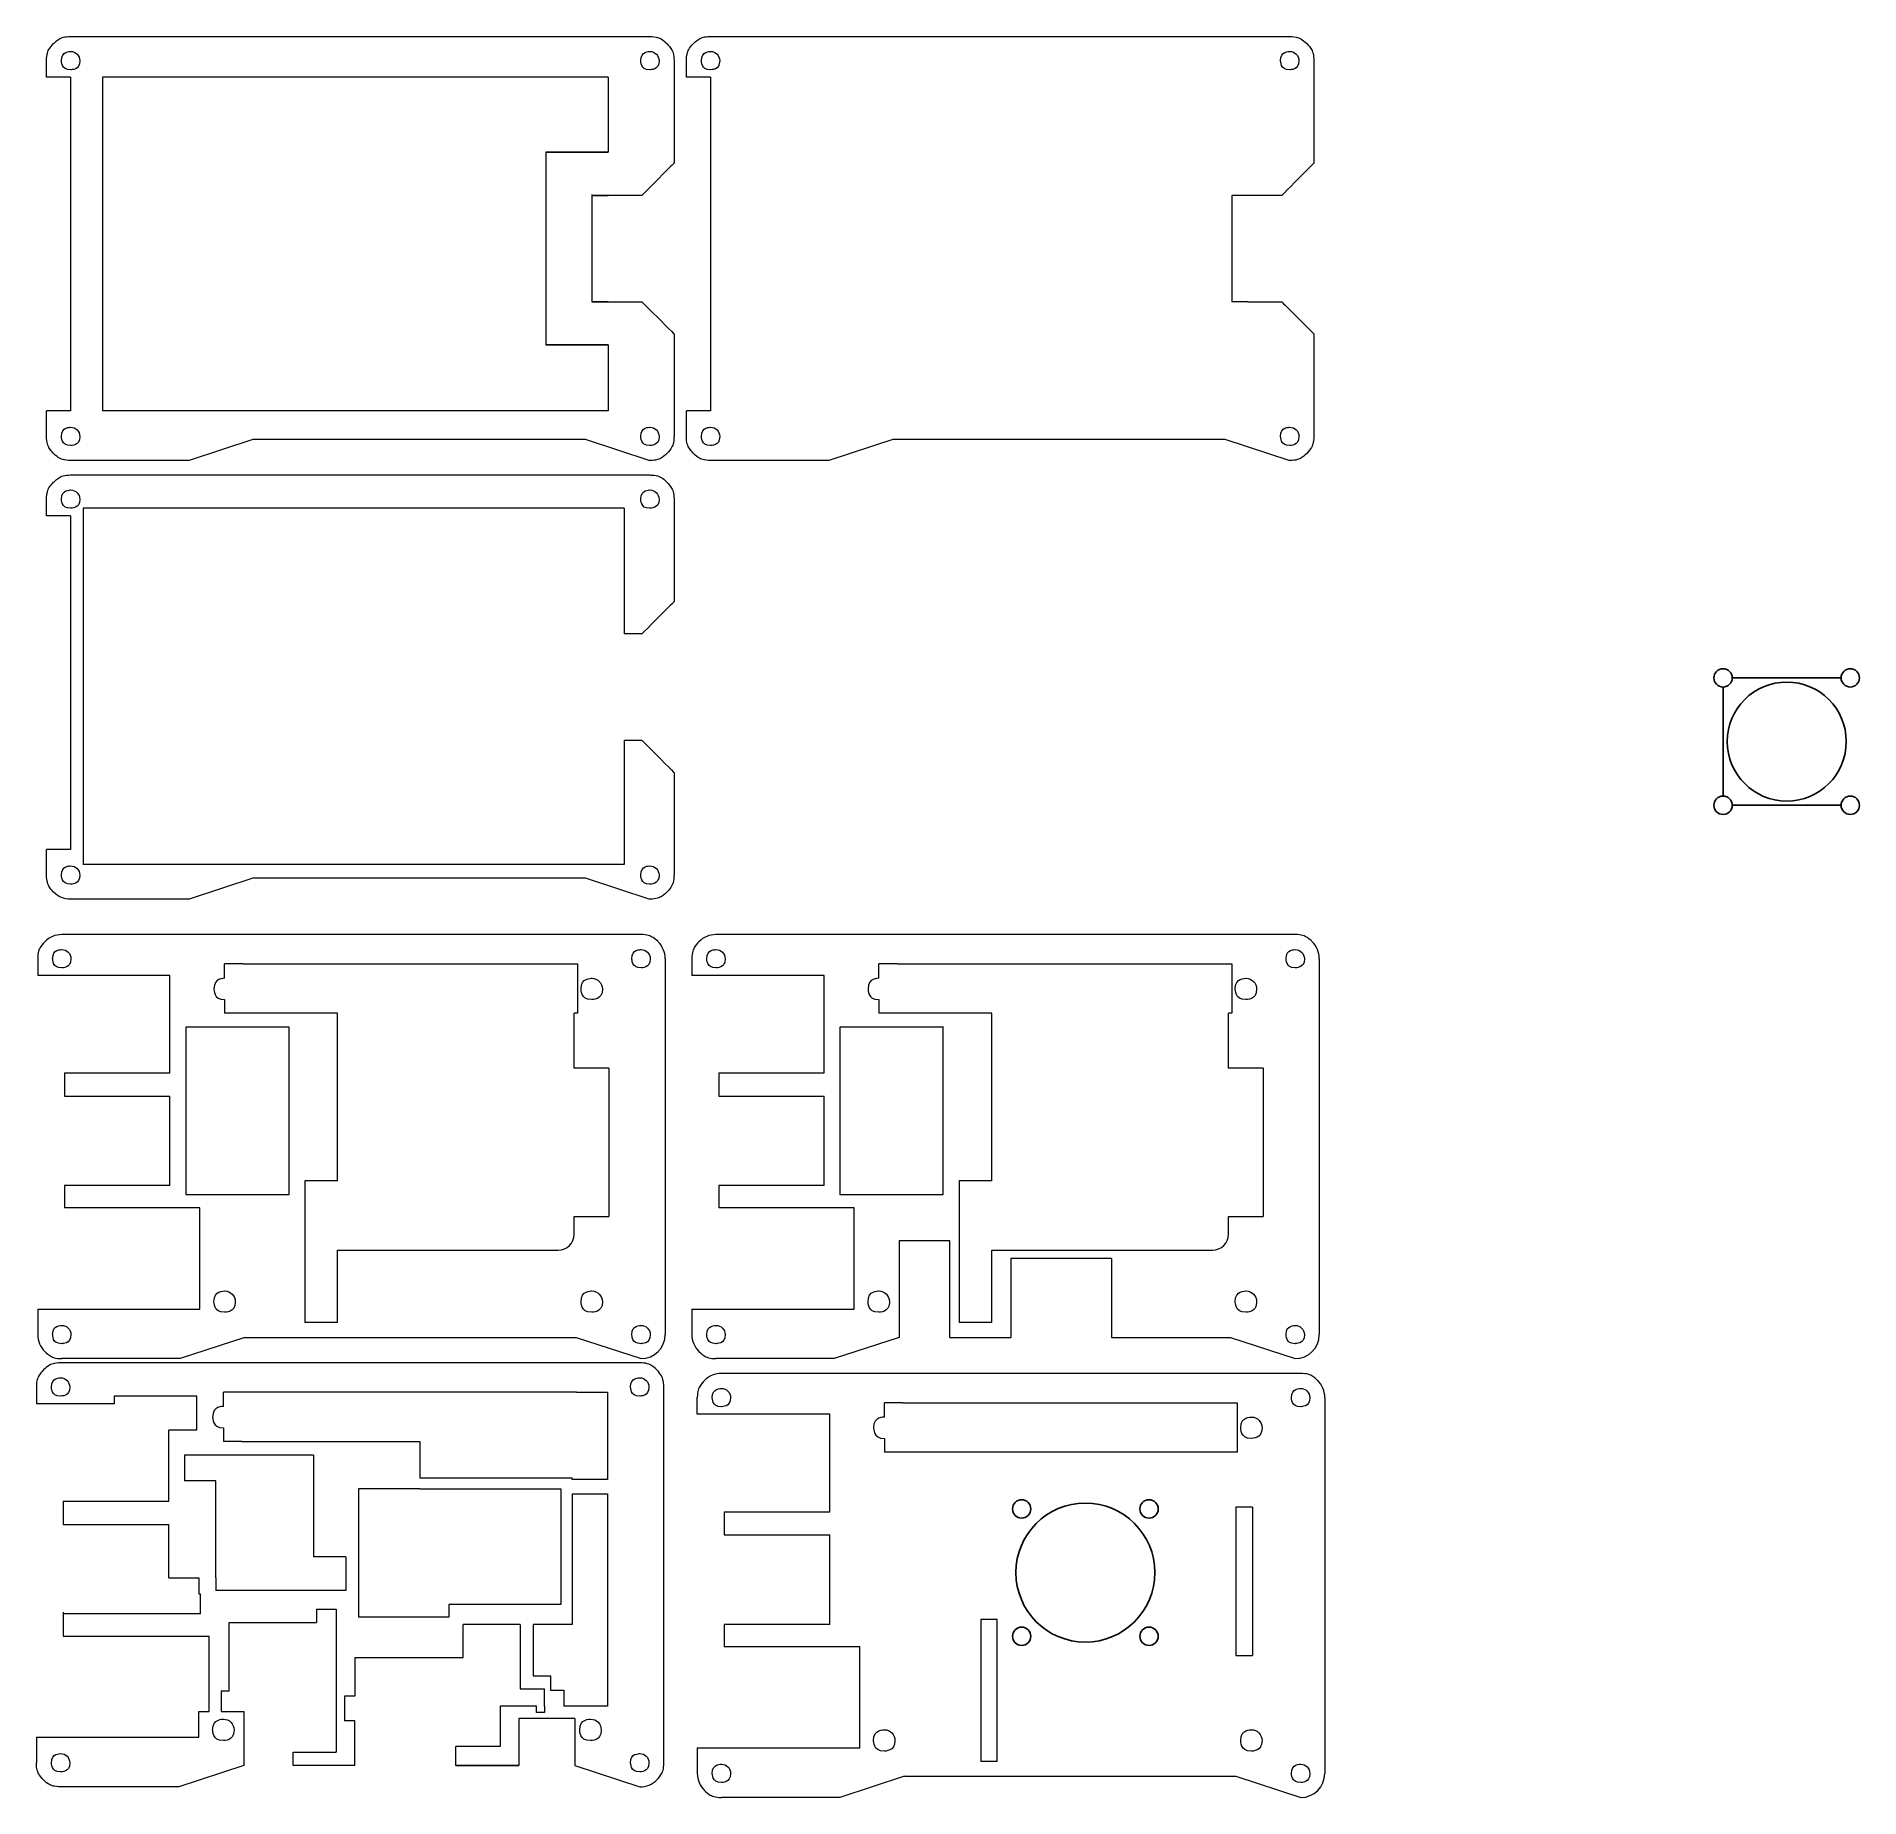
# Model space of a CAD drawing. Header units: inches. Extents: x -15.8 to -4.5, y 3.4 to 14.3.
import ezdxf

# ---------------------------------------------------------------- set-up
doc = ezdxf.new("R2010")
doc.units = ezdxf.units.IN
doc.header["$MEASUREMENT"] = 0
doc.layers.add('Layer 1', color=7, linetype='Continuous')

msp = doc.modelspace()

# ---------------------------------------------------------------- linework, layer by layer
at = {"color": 1}
for p, q in [((-12.622, 13.62), (-12.235, 13.62)), ((-12.235, 13.351), (-12.335, 13.351)), ((-12.235, 12.69), (-12.335, 12.69)), ((-12.622, 12.422), (-12.235, 12.422))]:
    msp.add_line(p, q, dxfattribs=at)
for p, q in [((-5.244, 10.352), (-4.567, 10.352)), ((-5.301, 9.617), (-5.301, 10.295)), ((-5.244, 9.56), (-4.567, 9.56))]:
    msp.add_line(p, q)
for centre, radius in [((-5.301, 10.352), 0.057), ((-4.905, 9.956), 0.37), ((-4.51, 10.352), 0.057), ((-5.301, 9.56), 0.057), ((-4.51, 9.56), 0.057)]:
    msp.add_circle(centre, radius)
for centre, radius in [((-9.663, 5.186), 0.057), ((-9.267, 4.79), 0.432), ((-8.871, 5.186), 0.057), ((-9.663, 4.394), 0.057), ((-8.871, 4.394), 0.057)]:
    msp.add_circle(centre, radius, dxfattribs=at)
at = {"layer": 'Layer 1', "color": 1, "lineweight": 9}
for points, knots in [([(-15.727, 14.085), (-15.727, 14.085), (-15.727, 14.189), (-15.727, 14.189), (-15.727, 14.189), (-15.727, 14.189), (-15.727, 14.189), (-15.727, 14.189), (-15.727, 14.189), (-15.727, 14.229), (-15.711, 14.267), (-15.683, 14.295), (-15.683, 14.295), (-15.683, 14.295), (-15.683, 14.295), (-15.683, 14.295), (-15.683, 14.295), (-15.655, 14.323), (-15.617, 14.339), (-15.577, 14.339), (-15.577, 14.339), (-15.577, 14.339), (-15.577, 14.339), (-15.577, 14.339), (-15.577, 14.339), (-15.577, 14.339), (-11.975, 14.339), (-11.975, 14.339), (-11.975, 14.339), (-11.975, 14.339), (-11.975, 14.339), (-11.975, 14.339), (-11.975, 14.339), (-11.935, 14.339), (-11.897, 14.323), (-11.869, 14.295), (-11.869, 14.295), (-11.869, 14.295), (-11.869, 14.295), (-11.869, 14.295), (-11.869, 14.295), (-11.841, 14.267), (-11.825, 14.229), (-11.825, 14.189), (-11.825, 14.189), (-11.825, 14.189), (-11.825, 14.189), (-11.825, 14.189), (-11.825, 14.189), (-11.825, 14.189), (-11.825, 13.551), (-11.825, 13.551), (-11.825, 13.551), (-11.825, 13.551), (-11.825, 13.551), (-11.825, 13.551), (-11.825, 13.551), (-11.825, 13.551), (-12.025, 13.351), (-12.025, 13.351), (-12.025, 13.351), (-12.025, 13.351), (-12.025, 13.351), (-12.025, 13.351), (-12.025, 13.351), (-12.025, 13.351), (-12.235, 13.351), (-12.235, 13.351)], [0, 0, 0, 0, 0.055556, 0.055556, 0.055556, 0.083333, 0.111111, 0.111111, 0.111111, 0.138889, 0.166667, 0.166667, 0.166667, 0.194444, 0.222222, 0.222222, 0.222222, 0.25, 0.277778, 0.277778, 0.277778, 0.305556, 0.333333, 0.333333, 0.333333, 0.361111, 0.388889, 0.388889, 0.388889, 0.416667, 0.444444, 0.444444, 0.444444, 0.472222, 0.5, 0.5, 0.5, 0.527778, 0.555556, 0.555556, 0.555556, 0.583333, 0.611111, 0.611111, 0.611111, 0.638889, 0.666667, 0.666667, 0.666667, 0.694444, 0.722222, 0.722222, 0.722222, 0.75, 0.777778, 0.777778, 0.777778, 0.805556, 0.833333, 0.833333, 0.833333, 0.861111, 0.888889, 0.888889, 0.888889, 0.944444, 1, 1, 1, 1]), ([(-11.748, 14.085), (-11.748, 14.085), (-11.748, 14.189), (-11.748, 14.189), (-11.748, 14.189), (-11.748, 14.189), (-11.748, 14.189), (-11.748, 14.189), (-11.748, 14.189), (-11.748, 14.229), (-11.732, 14.267), (-11.704, 14.295), (-11.704, 14.295), (-11.704, 14.295), (-11.704, 14.295), (-11.704, 14.295), (-11.704, 14.295), (-11.676, 14.323), (-11.637, 14.339), (-11.598, 14.339), (-11.598, 14.339), (-11.598, 14.339), (-11.598, 14.339), (-11.598, 14.339), (-11.598, 14.339), (-11.598, 14.339), (-7.996, 14.339), (-7.996, 14.339), (-7.996, 14.339), (-7.996, 14.339), (-7.996, 14.339), (-7.996, 14.339), (-7.996, 14.339), (-7.956, 14.339), (-7.918, 14.323), (-7.89, 14.295), (-7.89, 14.295), (-7.89, 14.295), (-7.89, 14.295), (-7.89, 14.295), (-7.89, 14.295), (-7.862, 14.267), (-7.846, 14.229), (-7.846, 14.189), (-7.846, 14.189), (-7.846, 14.189), (-7.846, 14.189), (-7.846, 14.189), (-7.846, 14.189), (-7.846, 14.189), (-7.846, 13.551), (-7.846, 13.551), (-7.846, 13.551), (-7.846, 13.551), (-7.846, 13.551), (-7.846, 13.551), (-7.846, 13.551), (-7.846, 13.551), (-8.046, 13.351), (-8.046, 13.351), (-8.046, 13.351), (-8.046, 13.351), (-8.046, 13.351), (-8.046, 13.351), (-8.046, 13.351), (-8.046, 13.351), (-8.256, 13.351), (-8.256, 13.351)], [0, 0, 0, 0, 0.055556, 0.055556, 0.055556, 0.083333, 0.111111, 0.111111, 0.111111, 0.138889, 0.166667, 0.166667, 0.166667, 0.194444, 0.222222, 0.222222, 0.222222, 0.25, 0.277778, 0.277778, 0.277778, 0.305556, 0.333333, 0.333333, 0.333333, 0.361111, 0.388889, 0.388889, 0.388889, 0.416667, 0.444444, 0.444444, 0.444444, 0.472222, 0.5, 0.5, 0.5, 0.527778, 0.555556, 0.555556, 0.555556, 0.583333, 0.611111, 0.611111, 0.611111, 0.638889, 0.666667, 0.666667, 0.666667, 0.694444, 0.722222, 0.722222, 0.722222, 0.75, 0.777778, 0.777778, 0.777778, 0.805556, 0.833333, 0.833333, 0.833333, 0.861111, 0.888889, 0.888889, 0.888889, 0.944444, 1, 1, 1, 1]), ([(-15.52, 14.189), (-15.52, 14.22), (-15.546, 14.246), (-15.577, 14.246), (-15.577, 14.246), (-15.577, 14.246), (-15.577, 14.246), (-15.577, 14.246), (-15.577, 14.246), (-15.609, 14.246), (-15.634, 14.22), (-15.634, 14.189), (-15.634, 14.189), (-15.634, 14.189), (-15.634, 14.189), (-15.634, 14.189), (-15.634, 14.189), (-15.634, 14.157), (-15.609, 14.132), (-15.577, 14.132), (-15.577, 14.132), (-15.577, 14.132), (-15.577, 14.132), (-15.577, 14.132), (-15.577, 14.132), (-15.546, 14.132), (-15.52, 14.157), (-15.52, 14.189)], [0, 0, 0, 0, 0.125, 0.125, 0.125, 0.1875, 0.25, 0.25, 0.25, 0.3125, 0.375, 0.375, 0.375, 0.4375, 0.5, 0.5, 0.5, 0.5625, 0.625, 0.625, 0.625, 0.6875, 0.75, 0.75, 0.75, 0.875, 1, 1, 1, 1]), ([(-11.918, 14.189), (-11.918, 14.22), (-11.944, 14.246), (-11.975, 14.246), (-11.975, 14.246), (-11.975, 14.246), (-11.975, 14.246), (-11.975, 14.246), (-11.975, 14.246), (-12.007, 14.246), (-12.032, 14.22), (-12.032, 14.189), (-12.032, 14.189), (-12.032, 14.189), (-12.032, 14.189), (-12.032, 14.189), (-12.032, 14.189), (-12.032, 14.157), (-12.007, 14.132), (-11.975, 14.132), (-11.975, 14.132), (-11.975, 14.132), (-11.975, 14.132), (-11.975, 14.132), (-11.975, 14.132), (-11.944, 14.132), (-11.918, 14.157), (-11.918, 14.189)], [0, 0, 0, 0, 0.125, 0.125, 0.125, 0.1875, 0.25, 0.25, 0.25, 0.3125, 0.375, 0.375, 0.375, 0.4375, 0.5, 0.5, 0.5, 0.5625, 0.625, 0.625, 0.625, 0.6875, 0.75, 0.75, 0.75, 0.875, 1, 1, 1, 1]), ([(-11.541, 14.189), (-11.541, 14.22), (-11.566, 14.246), (-11.598, 14.246), (-11.598, 14.246), (-11.598, 14.246), (-11.598, 14.246), (-11.598, 14.246), (-11.598, 14.246), (-11.629, 14.246), (-11.655, 14.22), (-11.655, 14.189), (-11.655, 14.189), (-11.655, 14.189), (-11.655, 14.189), (-11.655, 14.189), (-11.655, 14.189), (-11.655, 14.157), (-11.629, 14.132), (-11.598, 14.132), (-11.598, 14.132), (-11.598, 14.132), (-11.598, 14.132), (-11.598, 14.132), (-11.598, 14.132), (-11.566, 14.132), (-11.541, 14.157), (-11.541, 14.189)], [0, 0, 0, 0, 0.125, 0.125, 0.125, 0.1875, 0.25, 0.25, 0.25, 0.3125, 0.375, 0.375, 0.375, 0.4375, 0.5, 0.5, 0.5, 0.5625, 0.625, 0.625, 0.625, 0.6875, 0.75, 0.75, 0.75, 0.875, 1, 1, 1, 1]), ([(-7.939, 14.189), (-7.939, 14.22), (-7.964, 14.246), (-7.996, 14.246), (-7.996, 14.246), (-7.996, 14.246), (-7.996, 14.246), (-7.996, 14.246), (-7.996, 14.246), (-8.027, 14.246), (-8.053, 14.22), (-8.053, 14.189), (-8.053, 14.189), (-8.053, 14.189), (-8.053, 14.189), (-8.053, 14.189), (-8.053, 14.189), (-8.053, 14.157), (-8.027, 14.132), (-7.996, 14.132), (-7.996, 14.132), (-7.996, 14.132), (-7.996, 14.132), (-7.996, 14.132), (-7.996, 14.132), (-7.964, 14.132), (-7.939, 14.157), (-7.939, 14.189)], [0, 0, 0, 0, 0.125, 0.125, 0.125, 0.1875, 0.25, 0.25, 0.25, 0.3125, 0.375, 0.375, 0.375, 0.4375, 0.5, 0.5, 0.5, 0.5625, 0.625, 0.625, 0.625, 0.6875, 0.75, 0.75, 0.75, 0.875, 1, 1, 1, 1]), ([(-12.235, 12.69), (-12.235, 12.69), (-12.025, 12.69), (-12.025, 12.69), (-12.025, 12.69), (-12.025, 12.69), (-12.025, 12.69), (-12.025, 12.69), (-12.025, 12.69), (-12.025, 12.69), (-11.825, 12.49), (-11.825, 12.49), (-11.825, 12.49), (-11.825, 12.49), (-11.825, 12.49), (-11.825, 12.49), (-11.825, 12.49), (-11.825, 12.49), (-11.825, 11.853), (-11.825, 11.853), (-11.825, 11.853), (-11.825, 11.853), (-11.825, 11.853), (-11.825, 11.853), (-11.825, 11.853), (-11.825, 11.813), (-11.841, 11.775), (-11.869, 11.747), (-11.869, 11.747), (-11.869, 11.747), (-11.869, 11.747), (-11.869, 11.747), (-11.869, 11.747), (-11.897, 11.719), (-11.935, 11.703), (-11.975, 11.703)], [0, 0, 0, 0, 0.1, 0.1, 0.1, 0.15, 0.2, 0.2, 0.2, 0.25, 0.3, 0.3, 0.3, 0.35, 0.4, 0.4, 0.4, 0.45, 0.5, 0.5, 0.5, 0.55, 0.6, 0.6, 0.6, 0.65, 0.7, 0.7, 0.7, 0.75, 0.8, 0.8, 0.8, 0.9, 1, 1, 1, 1]), ([(-8.256, 12.69), (-8.256, 12.69), (-8.046, 12.69), (-8.046, 12.69), (-8.046, 12.69), (-8.046, 12.69), (-8.046, 12.69), (-8.046, 12.69), (-8.046, 12.69), (-8.046, 12.69), (-7.846, 12.49), (-7.846, 12.49), (-7.846, 12.49), (-7.846, 12.49), (-7.846, 12.49), (-7.846, 12.49), (-7.846, 12.49), (-7.846, 12.49), (-7.846, 11.853), (-7.846, 11.853), (-7.846, 11.853), (-7.846, 11.853), (-7.846, 11.853), (-7.846, 11.853), (-7.846, 11.853), (-7.846, 11.813), (-7.862, 11.775), (-7.89, 11.747), (-7.89, 11.747), (-7.89, 11.747), (-7.89, 11.747), (-7.89, 11.747), (-7.89, 11.747), (-7.918, 11.719), (-7.956, 11.703), (-7.996, 11.703)], [0, 0, 0, 0, 0.1, 0.1, 0.1, 0.15, 0.2, 0.2, 0.2, 0.25, 0.3, 0.3, 0.3, 0.35, 0.4, 0.4, 0.4, 0.45, 0.5, 0.5, 0.5, 0.55, 0.6, 0.6, 0.6, 0.65, 0.7, 0.7, 0.7, 0.75, 0.8, 0.8, 0.8, 0.9, 1, 1, 1, 1]), ([(-14.841, 11.703), (-14.841, 11.703), (-15.577, 11.703), (-15.577, 11.703), (-15.577, 11.703), (-15.577, 11.703), (-15.577, 11.703), (-15.577, 11.703), (-15.577, 11.703), (-15.617, 11.703), (-15.655, 11.718), (-15.683, 11.747), (-15.683, 11.747), (-15.683, 11.747), (-15.683, 11.747), (-15.683, 11.747), (-15.683, 11.747), (-15.711, 11.775), (-15.727, 11.813), (-15.727, 11.853), (-15.727, 11.853), (-15.727, 11.853), (-15.727, 11.853), (-15.727, 11.853), (-15.727, 11.853), (-15.727, 11.853), (-15.727, 12.011), (-15.727, 12.011)], [0, 0, 0, 0, 0.125, 0.125, 0.125, 0.1875, 0.25, 0.25, 0.25, 0.3125, 0.375, 0.375, 0.375, 0.4375, 0.5, 0.5, 0.5, 0.5625, 0.625, 0.625, 0.625, 0.6875, 0.75, 0.75, 0.75, 0.875, 1, 1, 1, 1]), ([(-15.52, 11.853), (-15.52, 11.884), (-15.546, 11.91), (-15.577, 11.91), (-15.577, 11.91), (-15.577, 11.91), (-15.577, 11.91), (-15.577, 11.91), (-15.577, 11.91), (-15.609, 11.91), (-15.634, 11.884), (-15.634, 11.853), (-15.634, 11.853), (-15.634, 11.853), (-15.634, 11.853), (-15.634, 11.853), (-15.634, 11.853), (-15.634, 11.821), (-15.609, 11.796), (-15.577, 11.796), (-15.577, 11.796), (-15.577, 11.796), (-15.577, 11.796), (-15.577, 11.796), (-15.577, 11.796), (-15.546, 11.796), (-15.52, 11.821), (-15.52, 11.853)], [0, 0, 0, 0, 0.125, 0.125, 0.125, 0.1875, 0.25, 0.25, 0.25, 0.3125, 0.375, 0.375, 0.375, 0.4375, 0.5, 0.5, 0.5, 0.5625, 0.625, 0.625, 0.625, 0.6875, 0.75, 0.75, 0.75, 0.875, 1, 1, 1, 1]), ([(-11.918, 11.853), (-11.918, 11.884), (-11.944, 11.91), (-11.975, 11.91), (-11.975, 11.91), (-11.975, 11.91), (-11.975, 11.91), (-11.975, 11.91), (-11.975, 11.91), (-12.007, 11.91), (-12.032, 11.884), (-12.032, 11.853), (-12.032, 11.853), (-12.032, 11.853), (-12.032, 11.853), (-12.032, 11.853), (-12.032, 11.853), (-12.032, 11.821), (-12.007, 11.796), (-11.975, 11.796), (-11.975, 11.796), (-11.975, 11.796), (-11.975, 11.796), (-11.975, 11.796), (-11.975, 11.796), (-11.944, 11.796), (-11.918, 11.821), (-11.918, 11.853)], [0, 0, 0, 0, 0.125, 0.125, 0.125, 0.1875, 0.25, 0.25, 0.25, 0.3125, 0.375, 0.375, 0.375, 0.4375, 0.5, 0.5, 0.5, 0.5625, 0.625, 0.625, 0.625, 0.6875, 0.75, 0.75, 0.75, 0.875, 1, 1, 1, 1]), ([(-10.862, 11.703), (-10.862, 11.703), (-11.598, 11.703), (-11.598, 11.703), (-11.598, 11.703), (-11.598, 11.703), (-11.598, 11.703), (-11.598, 11.703), (-11.598, 11.703), (-11.637, 11.703), (-11.676, 11.718), (-11.704, 11.747), (-11.704, 11.747), (-11.704, 11.747), (-11.704, 11.747), (-11.704, 11.747), (-11.704, 11.747), (-11.732, 11.775), (-11.748, 11.813), (-11.748, 11.853), (-11.748, 11.853), (-11.748, 11.853), (-11.748, 11.853), (-11.748, 11.853), (-11.748, 11.853), (-11.748, 11.853), (-11.748, 12.011), (-11.748, 12.011)], [0, 0, 0, 0, 0.125, 0.125, 0.125, 0.1875, 0.25, 0.25, 0.25, 0.3125, 0.375, 0.375, 0.375, 0.4375, 0.5, 0.5, 0.5, 0.5625, 0.625, 0.625, 0.625, 0.6875, 0.75, 0.75, 0.75, 0.875, 1, 1, 1, 1]), ([(-11.541, 11.853), (-11.541, 11.884), (-11.566, 11.91), (-11.598, 11.91), (-11.598, 11.91), (-11.598, 11.91), (-11.598, 11.91), (-11.598, 11.91), (-11.598, 11.91), (-11.629, 11.91), (-11.655, 11.884), (-11.655, 11.853), (-11.655, 11.853), (-11.655, 11.853), (-11.655, 11.853), (-11.655, 11.853), (-11.655, 11.853), (-11.655, 11.821), (-11.629, 11.796), (-11.598, 11.796), (-11.598, 11.796), (-11.598, 11.796), (-11.598, 11.796), (-11.598, 11.796), (-11.598, 11.796), (-11.566, 11.796), (-11.541, 11.821), (-11.541, 11.853)], [0, 0, 0, 0, 0.125, 0.125, 0.125, 0.1875, 0.25, 0.25, 0.25, 0.3125, 0.375, 0.375, 0.375, 0.4375, 0.5, 0.5, 0.5, 0.5625, 0.625, 0.625, 0.625, 0.6875, 0.75, 0.75, 0.75, 0.875, 1, 1, 1, 1]), ([(-7.939, 11.853), (-7.939, 11.884), (-7.964, 11.91), (-7.996, 11.91), (-7.996, 11.91), (-7.996, 11.91), (-7.996, 11.91), (-7.996, 11.91), (-7.996, 11.91), (-8.027, 11.91), (-8.053, 11.884), (-8.053, 11.853), (-8.053, 11.853), (-8.053, 11.853), (-8.053, 11.853), (-8.053, 11.853), (-8.053, 11.853), (-8.053, 11.821), (-8.027, 11.796), (-7.996, 11.796), (-7.996, 11.796), (-7.996, 11.796), (-7.996, 11.796), (-7.996, 11.796), (-7.996, 11.796), (-7.964, 11.796), (-7.939, 11.821), (-7.939, 11.853)], [0, 0, 0, 0, 0.125, 0.125, 0.125, 0.1875, 0.25, 0.25, 0.25, 0.3125, 0.375, 0.375, 0.375, 0.4375, 0.5, 0.5, 0.5, 0.5625, 0.625, 0.625, 0.625, 0.6875, 0.75, 0.75, 0.75, 0.875, 1, 1, 1, 1]), ([(-15.727, 11.359), (-15.727, 11.359), (-15.727, 11.463), (-15.727, 11.463), (-15.727, 11.463), (-15.727, 11.463), (-15.727, 11.463), (-15.727, 11.463), (-15.727, 11.463), (-15.727, 11.502), (-15.711, 11.541), (-15.683, 11.569), (-15.683, 11.569), (-15.683, 11.569), (-15.683, 11.569), (-15.683, 11.569), (-15.683, 11.569), (-15.655, 11.597), (-15.617, 11.613), (-15.577, 11.613), (-15.577, 11.613), (-15.577, 11.613), (-15.577, 11.613), (-15.577, 11.613), (-15.577, 11.613), (-15.577, 11.613), (-11.975, 11.613), (-11.975, 11.613), (-11.975, 11.613), (-11.975, 11.613), (-11.975, 11.613), (-11.975, 11.613), (-11.975, 11.613), (-11.935, 11.613), (-11.897, 11.597), (-11.869, 11.569), (-11.869, 11.569), (-11.869, 11.569), (-11.869, 11.569), (-11.869, 11.569), (-11.869, 11.569), (-11.841, 11.541), (-11.825, 11.502), (-11.825, 11.463), (-11.825, 11.463), (-11.825, 11.463), (-11.825, 11.463), (-11.825, 11.463), (-11.825, 11.463), (-11.825, 11.463), (-11.825, 10.825), (-11.825, 10.825), (-11.825, 10.825), (-11.825, 10.825), (-11.825, 10.825), (-11.825, 10.825), (-11.825, 10.825), (-11.825, 10.825), (-12.025, 10.625), (-12.025, 10.625), (-12.025, 10.625), (-12.025, 10.625), (-12.025, 10.625), (-12.025, 10.625), (-12.025, 10.625), (-12.025, 10.625), (-12.135, 10.625), (-12.135, 10.625)], [0, 0, 0, 0, 0.055556, 0.055556, 0.055556, 0.083333, 0.111111, 0.111111, 0.111111, 0.138889, 0.166667, 0.166667, 0.166667, 0.194444, 0.222222, 0.222222, 0.222222, 0.25, 0.277778, 0.277778, 0.277778, 0.305556, 0.333333, 0.333333, 0.333333, 0.361111, 0.388889, 0.388889, 0.388889, 0.416667, 0.444444, 0.444444, 0.444444, 0.472222, 0.5, 0.5, 0.5, 0.527778, 0.555556, 0.555556, 0.555556, 0.583333, 0.611111, 0.611111, 0.611111, 0.638889, 0.666667, 0.666667, 0.666667, 0.694444, 0.722222, 0.722222, 0.722222, 0.75, 0.777778, 0.777778, 0.777778, 0.805556, 0.833333, 0.833333, 0.833333, 0.861111, 0.888889, 0.888889, 0.888889, 0.944444, 1, 1, 1, 1]), ([(-15.52, 11.463), (-15.52, 11.494), (-15.546, 11.52), (-15.577, 11.52), (-15.577, 11.52), (-15.577, 11.52), (-15.577, 11.52), (-15.577, 11.52), (-15.577, 11.52), (-15.609, 11.52), (-15.634, 11.494), (-15.634, 11.463), (-15.634, 11.463), (-15.634, 11.463), (-15.634, 11.463), (-15.634, 11.463), (-15.634, 11.463), (-15.634, 11.431), (-15.609, 11.406), (-15.577, 11.406), (-15.577, 11.406), (-15.577, 11.406), (-15.577, 11.406), (-15.577, 11.406), (-15.577, 11.406), (-15.546, 11.406), (-15.52, 11.431), (-15.52, 11.463)], [0, 0, 0, 0, 0.125, 0.125, 0.125, 0.1875, 0.25, 0.25, 0.25, 0.3125, 0.375, 0.375, 0.375, 0.4375, 0.5, 0.5, 0.5, 0.5625, 0.625, 0.625, 0.625, 0.6875, 0.75, 0.75, 0.75, 0.875, 1, 1, 1, 1]), ([(-11.918, 11.463), (-11.918, 11.494), (-11.944, 11.52), (-11.975, 11.52), (-11.975, 11.52), (-11.975, 11.52), (-11.975, 11.52), (-11.975, 11.52), (-11.975, 11.52), (-12.007, 11.52), (-12.032, 11.494), (-12.032, 11.463), (-12.032, 11.463), (-12.032, 11.463), (-12.032, 11.463), (-12.032, 11.463), (-12.032, 11.463), (-12.032, 11.431), (-12.007, 11.406), (-11.975, 11.406), (-11.975, 11.406), (-11.975, 11.406), (-11.975, 11.406), (-11.975, 11.406), (-11.975, 11.406), (-11.944, 11.406), (-11.918, 11.431), (-11.918, 11.463)], [0, 0, 0, 0, 0.125, 0.125, 0.125, 0.1875, 0.25, 0.25, 0.25, 0.3125, 0.375, 0.375, 0.375, 0.4375, 0.5, 0.5, 0.5, 0.5625, 0.625, 0.625, 0.625, 0.6875, 0.75, 0.75, 0.75, 0.875, 1, 1, 1, 1]), ([(-12.135, 9.964), (-12.135, 9.964), (-12.025, 9.964), (-12.025, 9.964), (-12.025, 9.964), (-12.025, 9.964), (-12.025, 9.964), (-12.025, 9.964), (-12.025, 9.964), (-12.025, 9.964), (-11.825, 9.764), (-11.825, 9.764), (-11.825, 9.764), (-11.825, 9.764), (-11.825, 9.764), (-11.825, 9.764), (-11.825, 9.764), (-11.825, 9.764), (-11.825, 9.126), (-11.825, 9.126), (-11.825, 9.126), (-11.825, 9.126), (-11.825, 9.126), (-11.825, 9.126), (-11.825, 9.126), (-11.825, 9.087), (-11.841, 9.049), (-11.869, 9.02), (-11.869, 9.02), (-11.869, 9.02), (-11.869, 9.02), (-11.869, 9.02), (-11.869, 9.02), (-11.897, 8.992), (-11.935, 8.977), (-11.975, 8.976)], [0, 0, 0, 0, 0.1, 0.1, 0.1, 0.15, 0.2, 0.2, 0.2, 0.25, 0.3, 0.3, 0.3, 0.35, 0.4, 0.4, 0.4, 0.45, 0.5, 0.5, 0.5, 0.55, 0.6, 0.6, 0.6, 0.65, 0.7, 0.7, 0.7, 0.75, 0.8, 0.8, 0.8, 0.9, 1, 1, 1, 1]), ([(-15.577, 8.976), (-15.617, 8.976), (-15.655, 8.992), (-15.683, 9.02), (-15.683, 9.02), (-15.683, 9.02), (-15.683, 9.02), (-15.683, 9.02), (-15.683, 9.02), (-15.711, 9.048), (-15.727, 9.087), (-15.727, 9.126), (-15.727, 9.126), (-15.727, 9.126), (-15.727, 9.126), (-15.727, 9.126), (-15.727, 9.126), (-15.727, 9.126), (-15.727, 9.284), (-15.727, 9.284)], [0, 0, 0, 0, 0.166667, 0.166667, 0.166667, 0.25, 0.333333, 0.333333, 0.333333, 0.416667, 0.5, 0.5, 0.5, 0.583333, 0.666667, 0.666667, 0.666667, 0.833333, 1, 1, 1, 1]), ([(-15.52, 9.126), (-15.52, 9.158), (-15.546, 9.183), (-15.577, 9.183), (-15.577, 9.183), (-15.577, 9.183), (-15.577, 9.183), (-15.577, 9.183), (-15.577, 9.183), (-15.609, 9.183), (-15.634, 9.158), (-15.634, 9.126), (-15.634, 9.126), (-15.634, 9.126), (-15.634, 9.126), (-15.634, 9.126), (-15.634, 9.126), (-15.634, 9.095), (-15.609, 9.069), (-15.577, 9.069), (-15.577, 9.069), (-15.577, 9.069), (-15.577, 9.069), (-15.577, 9.069), (-15.577, 9.069), (-15.546, 9.069), (-15.52, 9.095), (-15.52, 9.126)], [0, 0, 0, 0, 0.125, 0.125, 0.125, 0.1875, 0.25, 0.25, 0.25, 0.3125, 0.375, 0.375, 0.375, 0.4375, 0.5, 0.5, 0.5, 0.5625, 0.625, 0.625, 0.625, 0.6875, 0.75, 0.75, 0.75, 0.875, 1, 1, 1, 1]), ([(-11.918, 9.126), (-11.918, 9.158), (-11.944, 9.183), (-11.975, 9.183), (-11.975, 9.183), (-11.975, 9.183), (-11.975, 9.183), (-11.975, 9.183), (-11.975, 9.183), (-12.007, 9.183), (-12.032, 9.158), (-12.032, 9.126), (-12.032, 9.126), (-12.032, 9.126), (-12.032, 9.126), (-12.032, 9.126), (-12.032, 9.126), (-12.032, 9.095), (-12.007, 9.069), (-11.975, 9.069), (-11.975, 9.069), (-11.975, 9.069), (-11.975, 9.069), (-11.975, 9.069), (-11.975, 9.069), (-11.944, 9.069), (-11.918, 9.095), (-11.918, 9.126)], [0, 0, 0, 0, 0.125, 0.125, 0.125, 0.1875, 0.25, 0.25, 0.25, 0.3125, 0.375, 0.375, 0.375, 0.4375, 0.5, 0.5, 0.5, 0.5625, 0.625, 0.625, 0.625, 0.6875, 0.75, 0.75, 0.75, 0.875, 1, 1, 1, 1]), ([(-15.632, 8.756), (-15.672, 8.756), (-15.71, 8.74), (-15.738, 8.712), (-15.738, 8.712), (-15.738, 8.712), (-15.738, 8.712), (-15.738, 8.712), (-15.738, 8.712), (-15.767, 8.684), (-15.782, 8.646), (-15.782, 8.606)], [0, 0, 0, 0, 0.25, 0.25, 0.25, 0.375, 0.5, 0.5, 0.5, 0.75, 1, 1, 1, 1]), ([(-11.88, 8.606), (-11.88, 8.646), (-11.896, 8.684), (-11.924, 8.712), (-11.924, 8.712), (-11.924, 8.712), (-11.924, 8.712), (-11.924, 8.712), (-11.924, 8.712), (-11.952, 8.74), (-11.991, 8.756), (-12.03, 8.756)], [0, 0, 0, 0, 0.25, 0.25, 0.25, 0.375, 0.5, 0.5, 0.5, 0.75, 1, 1, 1, 1]), ([(-11.564, 8.756), (-11.604, 8.756), (-11.642, 8.74), (-11.67, 8.712), (-11.67, 8.712), (-11.67, 8.712), (-11.67, 8.712), (-11.67, 8.712), (-11.67, 8.712), (-11.698, 8.684), (-11.714, 8.646), (-11.714, 8.606)], [0, 0, 0, 0, 0.25, 0.25, 0.25, 0.375, 0.5, 0.5, 0.5, 0.75, 1, 1, 1, 1]), ([(-7.812, 8.606), (-7.812, 8.646), (-7.828, 8.684), (-7.856, 8.712), (-7.856, 8.712), (-7.856, 8.712), (-7.856, 8.712), (-7.856, 8.712), (-7.856, 8.712), (-7.884, 8.74), (-7.922, 8.756), (-7.962, 8.756)], [0, 0, 0, 0, 0.25, 0.25, 0.25, 0.375, 0.5, 0.5, 0.5, 0.75, 1, 1, 1, 1]), ([(-15.575, 8.606), (-15.575, 8.637), (-15.601, 8.663), (-15.632, 8.663), (-15.632, 8.663), (-15.632, 8.663), (-15.632, 8.663), (-15.632, 8.663), (-15.632, 8.663), (-15.664, 8.663), (-15.689, 8.637), (-15.689, 8.606), (-15.689, 8.606), (-15.689, 8.606), (-15.689, 8.606), (-15.689, 8.606), (-15.689, 8.606), (-15.689, 8.574), (-15.664, 8.549), (-15.632, 8.549), (-15.632, 8.549), (-15.632, 8.549), (-15.632, 8.549), (-15.632, 8.549), (-15.632, 8.549), (-15.601, 8.549), (-15.575, 8.574), (-15.575, 8.606)], [0, 0, 0, 0, 0.125, 0.125, 0.125, 0.1875, 0.25, 0.25, 0.25, 0.3125, 0.375, 0.375, 0.375, 0.4375, 0.5, 0.5, 0.5, 0.5625, 0.625, 0.625, 0.625, 0.6875, 0.75, 0.75, 0.75, 0.875, 1, 1, 1, 1]), ([(-11.973, 8.606), (-11.973, 8.637), (-11.999, 8.663), (-12.03, 8.663), (-12.03, 8.663), (-12.03, 8.663), (-12.03, 8.663), (-12.03, 8.663), (-12.03, 8.663), (-12.062, 8.663), (-12.087, 8.637), (-12.087, 8.606), (-12.087, 8.606), (-12.087, 8.606), (-12.087, 8.606), (-12.087, 8.606), (-12.087, 8.606), (-12.087, 8.574), (-12.062, 8.549), (-12.03, 8.549), (-12.03, 8.549), (-12.03, 8.549), (-12.03, 8.549), (-12.03, 8.549), (-12.03, 8.549), (-11.999, 8.549), (-11.973, 8.574), (-11.973, 8.606)], [0, 0, 0, 0, 0.125, 0.125, 0.125, 0.1875, 0.25, 0.25, 0.25, 0.3125, 0.375, 0.375, 0.375, 0.4375, 0.5, 0.5, 0.5, 0.5625, 0.625, 0.625, 0.625, 0.6875, 0.75, 0.75, 0.75, 0.875, 1, 1, 1, 1]), ([(-11.507, 8.606), (-11.507, 8.637), (-11.533, 8.663), (-11.564, 8.663), (-11.564, 8.663), (-11.564, 8.663), (-11.564, 8.663), (-11.564, 8.663), (-11.564, 8.663), (-11.596, 8.663), (-11.621, 8.637), (-11.621, 8.606), (-11.621, 8.606), (-11.621, 8.606), (-11.621, 8.606), (-11.621, 8.606), (-11.621, 8.606), (-11.621, 8.574), (-11.596, 8.549), (-11.564, 8.549), (-11.564, 8.549), (-11.564, 8.549), (-11.564, 8.549), (-11.564, 8.549), (-11.564, 8.549), (-11.533, 8.549), (-11.507, 8.574), (-11.507, 8.606)], [0, 0, 0, 0, 0.125, 0.125, 0.125, 0.1875, 0.25, 0.25, 0.25, 0.3125, 0.375, 0.375, 0.375, 0.4375, 0.5, 0.5, 0.5, 0.5625, 0.625, 0.625, 0.625, 0.6875, 0.75, 0.75, 0.75, 0.875, 1, 1, 1, 1]), ([(-7.905, 8.606), (-7.905, 8.637), (-7.931, 8.663), (-7.962, 8.663), (-7.962, 8.663), (-7.962, 8.663), (-7.962, 8.663), (-7.962, 8.663), (-7.962, 8.663), (-7.994, 8.663), (-8.019, 8.637), (-8.019, 8.606), (-8.019, 8.606), (-8.019, 8.606), (-8.019, 8.606), (-8.019, 8.606), (-8.019, 8.606), (-8.019, 8.574), (-7.994, 8.549), (-7.962, 8.549), (-7.962, 8.549), (-7.962, 8.549), (-7.962, 8.549), (-7.962, 8.549), (-7.962, 8.549), (-7.931, 8.549), (-7.905, 8.574), (-7.905, 8.606)], [0, 0, 0, 0, 0.125, 0.125, 0.125, 0.1875, 0.25, 0.25, 0.25, 0.3125, 0.375, 0.375, 0.375, 0.4375, 0.5, 0.5, 0.5, 0.5625, 0.625, 0.625, 0.625, 0.6875, 0.75, 0.75, 0.75, 0.875, 1, 1, 1, 1]), ([(-14.62, 8.485), (-14.62, 8.485), (-14.62, 8.485), (-14.62, 8.485), (-14.62, 8.485), (-14.62, 8.485), (-14.657, 8.485), (-14.686, 8.455), (-14.686, 8.418), (-14.686, 8.418), (-14.686, 8.418), (-14.686, 8.418), (-14.686, 8.418), (-14.686, 8.418), (-14.686, 8.382), (-14.657, 8.352), (-14.62, 8.352)], [0.125, 0.125, 0.125, 0.125, 0.1875, 0.25, 0.25, 0.25, 0.3125, 0.375, 0.375, 0.375, 0.4375, 0.5, 0.5, 0.5, 0.5625, 0.625, 0.625, 0.625, 0.625]), ([(-12.27, 8.418), (-12.27, 8.455), (-12.3, 8.485), (-12.337, 8.485), (-12.337, 8.485), (-12.337, 8.485), (-12.337, 8.485), (-12.337, 8.485), (-12.337, 8.485), (-12.374, 8.485), (-12.403, 8.455), (-12.403, 8.418), (-12.403, 8.418), (-12.403, 8.418), (-12.403, 8.418), (-12.403, 8.418), (-12.403, 8.418), (-12.403, 8.382), (-12.374, 8.352), (-12.337, 8.352), (-12.337, 8.352), (-12.337, 8.352), (-12.337, 8.352), (-12.337, 8.352), (-12.337, 8.352), (-12.3, 8.352), (-12.27, 8.382), (-12.27, 8.418)], [0, 0, 0, 0, 0.125, 0.125, 0.125, 0.1875, 0.25, 0.25, 0.25, 0.3125, 0.375, 0.375, 0.375, 0.4375, 0.5, 0.5, 0.5, 0.5625, 0.625, 0.625, 0.625, 0.6875, 0.75, 0.75, 0.75, 0.875, 1, 1, 1, 1]), ([(-10.552, 8.485), (-10.552, 8.485), (-10.552, 8.485), (-10.552, 8.485), (-10.552, 8.485), (-10.552, 8.485), (-10.588, 8.485), (-10.618, 8.455), (-10.618, 8.418), (-10.618, 8.418), (-10.618, 8.418), (-10.618, 8.418), (-10.618, 8.418), (-10.618, 8.418), (-10.618, 8.382), (-10.588, 8.352), (-10.552, 8.352)], [0.125, 0.125, 0.125, 0.125, 0.1875, 0.25, 0.25, 0.25, 0.3125, 0.375, 0.375, 0.375, 0.4375, 0.5, 0.5, 0.5, 0.5625, 0.625, 0.625, 0.625, 0.625]), ([(-8.202, 8.418), (-8.202, 8.455), (-8.232, 8.485), (-8.269, 8.485), (-8.269, 8.485), (-8.269, 8.485), (-8.269, 8.485), (-8.269, 8.485), (-8.269, 8.485), (-8.305, 8.485), (-8.335, 8.455), (-8.335, 8.418), (-8.335, 8.418), (-8.335, 8.418), (-8.335, 8.418), (-8.335, 8.418), (-8.335, 8.418), (-8.335, 8.382), (-8.305, 8.352), (-8.269, 8.352), (-8.269, 8.352), (-8.269, 8.352), (-8.269, 8.352), (-8.269, 8.352), (-8.269, 8.352), (-8.232, 8.352), (-8.202, 8.382), (-8.202, 8.418)], [0, 0, 0, 0, 0.125, 0.125, 0.125, 0.1875, 0.25, 0.25, 0.25, 0.3125, 0.375, 0.375, 0.375, 0.4375, 0.5, 0.5, 0.5, 0.5625, 0.625, 0.625, 0.625, 0.6875, 0.75, 0.75, 0.75, 0.875, 1, 1, 1, 1]), ([(-14.553, 6.474), (-14.553, 6.511), (-14.583, 6.541), (-14.62, 6.541), (-14.62, 6.541), (-14.62, 6.541), (-14.62, 6.541), (-14.62, 6.541), (-14.62, 6.541), (-14.657, 6.541), (-14.686, 6.511), (-14.686, 6.474), (-14.686, 6.474), (-14.686, 6.474), (-14.686, 6.474), (-14.686, 6.474), (-14.686, 6.474), (-14.686, 6.438), (-14.657, 6.408), (-14.62, 6.408), (-14.62, 6.408), (-14.62, 6.408), (-14.62, 6.408), (-14.62, 6.408), (-14.62, 6.408), (-14.583, 6.408), (-14.553, 6.438), (-14.553, 6.474)], [0, 0, 0, 0, 0.125, 0.125, 0.125, 0.1875, 0.25, 0.25, 0.25, 0.3125, 0.375, 0.375, 0.375, 0.4375, 0.5, 0.5, 0.5, 0.5625, 0.625, 0.625, 0.625, 0.6875, 0.75, 0.75, 0.75, 0.875, 1, 1, 1, 1]), ([(-12.27, 6.474), (-12.27, 6.511), (-12.3, 6.541), (-12.337, 6.541), (-12.337, 6.541), (-12.337, 6.541), (-12.337, 6.541), (-12.337, 6.541), (-12.337, 6.541), (-12.374, 6.541), (-12.403, 6.511), (-12.403, 6.474), (-12.403, 6.474), (-12.403, 6.474), (-12.403, 6.474), (-12.403, 6.474), (-12.403, 6.474), (-12.403, 6.438), (-12.374, 6.408), (-12.337, 6.408), (-12.337, 6.408), (-12.337, 6.408), (-12.337, 6.408), (-12.337, 6.408), (-12.337, 6.408), (-12.3, 6.408), (-12.27, 6.438), (-12.27, 6.474)], [0, 0, 0, 0, 0.125, 0.125, 0.125, 0.1875, 0.25, 0.25, 0.25, 0.3125, 0.375, 0.375, 0.375, 0.4375, 0.5, 0.5, 0.5, 0.5625, 0.625, 0.625, 0.625, 0.6875, 0.75, 0.75, 0.75, 0.875, 1, 1, 1, 1]), ([(-10.485, 6.474), (-10.485, 6.511), (-10.515, 6.541), (-10.552, 6.541), (-10.552, 6.541), (-10.552, 6.541), (-10.552, 6.541), (-10.552, 6.541), (-10.552, 6.541), (-10.588, 6.541), (-10.618, 6.511), (-10.618, 6.474), (-10.618, 6.474), (-10.618, 6.474), (-10.618, 6.474), (-10.618, 6.474), (-10.618, 6.474), (-10.618, 6.438), (-10.588, 6.408), (-10.552, 6.408), (-10.552, 6.408), (-10.552, 6.408), (-10.552, 6.408), (-10.552, 6.408), (-10.552, 6.408), (-10.515, 6.408), (-10.485, 6.438), (-10.485, 6.474)], [0, 0, 0, 0, 0.125, 0.125, 0.125, 0.1875, 0.25, 0.25, 0.25, 0.3125, 0.375, 0.375, 0.375, 0.4375, 0.5, 0.5, 0.5, 0.5625, 0.625, 0.625, 0.625, 0.6875, 0.75, 0.75, 0.75, 0.875, 1, 1, 1, 1]), ([(-8.202, 6.474), (-8.202, 6.511), (-8.232, 6.541), (-8.269, 6.541), (-8.269, 6.541), (-8.269, 6.541), (-8.269, 6.541), (-8.269, 6.541), (-8.269, 6.541), (-8.305, 6.541), (-8.335, 6.511), (-8.335, 6.474), (-8.335, 6.474), (-8.335, 6.474), (-8.335, 6.474), (-8.335, 6.474), (-8.335, 6.474), (-8.335, 6.438), (-8.305, 6.408), (-8.269, 6.408), (-8.269, 6.408), (-8.269, 6.408), (-8.269, 6.408), (-8.269, 6.408), (-8.269, 6.408), (-8.232, 6.408), (-8.202, 6.438), (-8.202, 6.474)], [0, 0, 0, 0, 0.125, 0.125, 0.125, 0.1875, 0.25, 0.25, 0.25, 0.3125, 0.375, 0.375, 0.375, 0.4375, 0.5, 0.5, 0.5, 0.5625, 0.625, 0.625, 0.625, 0.6875, 0.75, 0.75, 0.75, 0.875, 1, 1, 1, 1]), ([(-15.782, 6.27), (-15.782, 6.23), (-15.767, 6.192), (-15.738, 6.164), (-15.738, 6.164), (-15.738, 6.164), (-15.738, 6.164), (-15.738, 6.164), (-15.738, 6.164), (-15.71, 6.136), (-15.672, 6.12), (-15.632, 6.12)], [0, 0, 0, 0, 0.25, 0.25, 0.25, 0.375, 0.5, 0.5, 0.5, 0.75, 1, 1, 1, 1]), ([(-15.575, 6.27), (-15.575, 6.301), (-15.601, 6.327), (-15.632, 6.327), (-15.632, 6.327), (-15.632, 6.327), (-15.632, 6.327), (-15.632, 6.327), (-15.632, 6.327), (-15.664, 6.327), (-15.689, 6.301), (-15.689, 6.27), (-15.689, 6.27), (-15.689, 6.27), (-15.689, 6.27), (-15.689, 6.27), (-15.689, 6.27), (-15.689, 6.238), (-15.664, 6.213), (-15.632, 6.213), (-15.632, 6.213), (-15.632, 6.213), (-15.632, 6.213), (-15.632, 6.213), (-15.632, 6.213), (-15.601, 6.213), (-15.575, 6.238), (-15.575, 6.27)], [0, 0, 0, 0, 0.125, 0.125, 0.125, 0.1875, 0.25, 0.25, 0.25, 0.3125, 0.375, 0.375, 0.375, 0.4375, 0.5, 0.5, 0.5, 0.5625, 0.625, 0.625, 0.625, 0.6875, 0.75, 0.75, 0.75, 0.875, 1, 1, 1, 1]), ([(-11.973, 6.27), (-11.973, 6.301), (-11.999, 6.327), (-12.03, 6.327), (-12.03, 6.327), (-12.03, 6.327), (-12.03, 6.327), (-12.03, 6.327), (-12.03, 6.327), (-12.062, 6.327), (-12.087, 6.301), (-12.087, 6.27), (-12.087, 6.27), (-12.087, 6.27), (-12.087, 6.27), (-12.087, 6.27), (-12.087, 6.27), (-12.087, 6.238), (-12.062, 6.213), (-12.03, 6.213), (-12.03, 6.213), (-12.03, 6.213), (-12.03, 6.213), (-12.03, 6.213), (-12.03, 6.213), (-11.999, 6.213), (-11.973, 6.238), (-11.973, 6.27)], [0, 0, 0, 0, 0.125, 0.125, 0.125, 0.1875, 0.25, 0.25, 0.25, 0.3125, 0.375, 0.375, 0.375, 0.4375, 0.5, 0.5, 0.5, 0.5625, 0.625, 0.625, 0.625, 0.6875, 0.75, 0.75, 0.75, 0.875, 1, 1, 1, 1]), ([(-11.714, 6.27), (-11.714, 6.23), (-11.698, 6.192), (-11.67, 6.164), (-11.67, 6.164), (-11.67, 6.164), (-11.67, 6.164), (-11.67, 6.164), (-11.67, 6.164), (-11.642, 6.136), (-11.604, 6.12), (-11.564, 6.12)], [0, 0, 0, 0, 0.25, 0.25, 0.25, 0.375, 0.5, 0.5, 0.5, 0.75, 1, 1, 1, 1]), ([(-11.507, 6.27), (-11.507, 6.301), (-11.533, 6.327), (-11.564, 6.327), (-11.564, 6.327), (-11.564, 6.327), (-11.564, 6.327), (-11.564, 6.327), (-11.564, 6.327), (-11.596, 6.327), (-11.621, 6.301), (-11.621, 6.27), (-11.621, 6.27), (-11.621, 6.27), (-11.621, 6.27), (-11.621, 6.27), (-11.621, 6.27), (-11.621, 6.238), (-11.596, 6.213), (-11.564, 6.213), (-11.564, 6.213), (-11.564, 6.213), (-11.564, 6.213), (-11.564, 6.213), (-11.564, 6.213), (-11.533, 6.213), (-11.507, 6.238), (-11.507, 6.27)], [0, 0, 0, 0, 0.125, 0.125, 0.125, 0.1875, 0.25, 0.25, 0.25, 0.3125, 0.375, 0.375, 0.375, 0.4375, 0.5, 0.5, 0.5, 0.5625, 0.625, 0.625, 0.625, 0.6875, 0.75, 0.75, 0.75, 0.875, 1, 1, 1, 1]), ([(-7.905, 6.27), (-7.905, 6.301), (-7.931, 6.327), (-7.962, 6.327), (-7.962, 6.327), (-7.962, 6.327), (-7.962, 6.327), (-7.962, 6.327), (-7.962, 6.327), (-7.994, 6.327), (-8.019, 6.301), (-8.019, 6.27), (-8.019, 6.27), (-8.019, 6.27), (-8.019, 6.27), (-8.019, 6.27), (-8.019, 6.27), (-8.019, 6.238), (-7.994, 6.213), (-7.962, 6.213), (-7.962, 6.213), (-7.962, 6.213), (-7.962, 6.213), (-7.962, 6.213), (-7.962, 6.213), (-7.931, 6.213), (-7.905, 6.238), (-7.905, 6.27)], [0, 0, 0, 0, 0.125, 0.125, 0.125, 0.1875, 0.25, 0.25, 0.25, 0.3125, 0.375, 0.375, 0.375, 0.4375, 0.5, 0.5, 0.5, 0.5625, 0.625, 0.625, 0.625, 0.6875, 0.75, 0.75, 0.75, 0.875, 1, 1, 1, 1]), ([(-12.038, 3.458), (-11.998, 3.458), (-11.96, 3.473), (-11.932, 3.502), (-11.932, 3.502), (-11.932, 3.502), (-11.932, 3.502), (-11.932, 3.502), (-11.932, 3.502), (-11.903, 3.53), (-11.888, 3.568), (-11.888, 3.608), (-11.888, 3.608), (-11.888, 3.608), (-11.888, 3.608), (-11.888, 3.608), (-11.888, 3.608), (-11.888, 3.608), (-11.888, 5.944), (-11.888, 5.944), (-11.888, 5.944), (-11.888, 5.944), (-11.888, 5.944), (-11.888, 5.944), (-11.888, 5.944), (-11.888, 5.984), (-11.904, 6.022), (-11.932, 6.05), (-11.932, 6.05), (-11.932, 6.05), (-11.932, 6.05), (-11.932, 6.05), (-11.932, 6.05), (-11.96, 6.078), (-11.998, 6.094), (-12.038, 6.094), (-12.038, 6.094), (-12.038, 6.094), (-12.038, 6.094), (-12.038, 6.094), (-12.038, 6.094), (-12.038, 6.094), (-15.64, 6.094), (-15.64, 6.094), (-15.64, 6.094), (-15.64, 6.094), (-15.64, 6.094), (-15.64, 6.094), (-15.64, 6.094), (-15.679, 6.094), (-15.718, 6.078), (-15.746, 6.05), (-15.746, 6.05), (-15.746, 6.05), (-15.746, 6.05), (-15.746, 6.05), (-15.746, 6.05), (-15.774, 6.022), (-15.79, 5.984), (-15.79, 5.944), (-15.79, 5.944), (-15.79, 5.944), (-15.79, 5.944), (-15.79, 5.944), (-15.79, 5.944), (-15.79, 5.944), (-15.79, 5.84), (-15.79, 5.84)], [0, 0, 0, 0, 0.055556, 0.055556, 0.055556, 0.083333, 0.111111, 0.111111, 0.111111, 0.138889, 0.166667, 0.166667, 0.166667, 0.194444, 0.222222, 0.222222, 0.222222, 0.25, 0.277778, 0.277778, 0.277778, 0.305556, 0.333333, 0.333333, 0.333333, 0.361111, 0.388889, 0.388889, 0.388889, 0.416667, 0.444444, 0.444444, 0.444444, 0.472222, 0.5, 0.5, 0.5, 0.527778, 0.555556, 0.555556, 0.555556, 0.583333, 0.611111, 0.611111, 0.611111, 0.638889, 0.666667, 0.666667, 0.666667, 0.694444, 0.722222, 0.722222, 0.722222, 0.75, 0.777778, 0.777778, 0.777778, 0.805556, 0.833333, 0.833333, 0.833333, 0.861111, 0.888889, 0.888889, 0.888889, 0.944444, 1, 1, 1, 1]), ([(-11.53, 6.028), (-11.57, 6.028), (-11.608, 6.012), (-11.636, 5.984), (-11.636, 5.984), (-11.636, 5.984), (-11.636, 5.984), (-11.636, 5.984), (-11.636, 5.984), (-11.664, 5.956), (-11.68, 5.918), (-11.68, 5.878)], [0, 0, 0, 0, 0.25, 0.25, 0.25, 0.375, 0.5, 0.5, 0.5, 0.75, 1, 1, 1, 1]), ([(-7.778, 5.878), (-7.778, 5.918), (-7.794, 5.956), (-7.822, 5.984), (-7.822, 5.984), (-7.822, 5.984), (-7.822, 5.984), (-7.822, 5.984), (-7.822, 5.984), (-7.85, 6.012), (-7.888, 6.028), (-7.928, 6.028)], [0, 0, 0, 0, 0.25, 0.25, 0.25, 0.375, 0.5, 0.5, 0.5, 0.75, 1, 1, 1, 1]), ([(-15.583, 5.944), (-15.583, 5.975), (-15.608, 6.001), (-15.64, 6.001), (-15.64, 6.001), (-15.64, 6.001), (-15.64, 6.001), (-15.64, 6.001), (-15.64, 6.001), (-15.671, 6.001), (-15.697, 5.975), (-15.697, 5.944), (-15.697, 5.944), (-15.697, 5.944), (-15.697, 5.944), (-15.697, 5.944), (-15.697, 5.944), (-15.697, 5.912), (-15.671, 5.887), (-15.64, 5.887), (-15.64, 5.887), (-15.64, 5.887), (-15.64, 5.887), (-15.64, 5.887), (-15.64, 5.887), (-15.608, 5.887), (-15.583, 5.912), (-15.583, 5.944)], [0, 0, 0, 0, 0.125, 0.125, 0.125, 0.1875, 0.25, 0.25, 0.25, 0.3125, 0.375, 0.375, 0.375, 0.4375, 0.5, 0.5, 0.5, 0.5625, 0.625, 0.625, 0.625, 0.6875, 0.75, 0.75, 0.75, 0.875, 1, 1, 1, 1]), ([(-11.981, 5.944), (-11.981, 5.975), (-12.006, 6.001), (-12.038, 6.001), (-12.038, 6.001), (-12.038, 6.001), (-12.038, 6.001), (-12.038, 6.001), (-12.038, 6.001), (-12.069, 6.001), (-12.095, 5.975), (-12.095, 5.944), (-12.095, 5.944), (-12.095, 5.944), (-12.095, 5.944), (-12.095, 5.944), (-12.095, 5.944), (-12.095, 5.912), (-12.069, 5.887), (-12.038, 5.887), (-12.038, 5.887), (-12.038, 5.887), (-12.038, 5.887), (-12.038, 5.887), (-12.038, 5.887), (-12.006, 5.887), (-11.981, 5.912), (-11.981, 5.944)], [0, 0, 0, 0, 0.125, 0.125, 0.125, 0.1875, 0.25, 0.25, 0.25, 0.3125, 0.375, 0.375, 0.375, 0.4375, 0.5, 0.5, 0.5, 0.5625, 0.625, 0.625, 0.625, 0.6875, 0.75, 0.75, 0.75, 0.875, 1, 1, 1, 1]), ([(-11.473, 5.878), (-11.473, 5.909), (-11.498, 5.935), (-11.53, 5.935), (-11.53, 5.935), (-11.53, 5.935), (-11.53, 5.935), (-11.53, 5.935), (-11.53, 5.935), (-11.561, 5.935), (-11.587, 5.909), (-11.587, 5.878), (-11.587, 5.878), (-11.587, 5.878), (-11.587, 5.878), (-11.587, 5.878), (-11.587, 5.878), (-11.587, 5.846), (-11.561, 5.821), (-11.53, 5.821), (-11.53, 5.821), (-11.53, 5.821), (-11.53, 5.821), (-11.53, 5.821), (-11.53, 5.821), (-11.498, 5.821), (-11.473, 5.846), (-11.473, 5.878)], [0, 0, 0, 0, 0.125, 0.125, 0.125, 0.1875, 0.25, 0.25, 0.25, 0.3125, 0.375, 0.375, 0.375, 0.4375, 0.5, 0.5, 0.5, 0.5625, 0.625, 0.625, 0.625, 0.6875, 0.75, 0.75, 0.75, 0.875, 1, 1, 1, 1]), ([(-7.871, 5.878), (-7.871, 5.909), (-7.896, 5.935), (-7.928, 5.935), (-7.928, 5.935), (-7.928, 5.935), (-7.928, 5.935), (-7.928, 5.935), (-7.928, 5.935), (-7.959, 5.935), (-7.985, 5.909), (-7.985, 5.878), (-7.985, 5.878), (-7.985, 5.878), (-7.985, 5.878), (-7.985, 5.878), (-7.985, 5.878), (-7.985, 5.846), (-7.959, 5.821), (-7.928, 5.821), (-7.928, 5.821), (-7.928, 5.821), (-7.928, 5.821), (-7.928, 5.821), (-7.928, 5.821), (-7.896, 5.821), (-7.871, 5.846), (-7.871, 5.878)], [0, 0, 0, 0, 0.125, 0.125, 0.125, 0.1875, 0.25, 0.25, 0.25, 0.3125, 0.375, 0.375, 0.375, 0.4375, 0.5, 0.5, 0.5, 0.5625, 0.625, 0.625, 0.625, 0.6875, 0.75, 0.75, 0.75, 0.875, 1, 1, 1, 1]), ([(-14.627, 5.823), (-14.627, 5.823), (-14.627, 5.823), (-14.627, 5.823), (-14.627, 5.823), (-14.627, 5.823), (-14.664, 5.823), (-14.694, 5.793), (-14.694, 5.756), (-14.694, 5.756), (-14.694, 5.756), (-14.694, 5.756), (-14.694, 5.756), (-14.694, 5.756), (-14.694, 5.719), (-14.664, 5.69), (-14.627, 5.69)], [0.125, 0.125, 0.125, 0.125, 0.1875, 0.25, 0.25, 0.25, 0.3125, 0.375, 0.375, 0.375, 0.4375, 0.5, 0.5, 0.5, 0.5625, 0.625, 0.625, 0.625, 0.625]), ([(-10.517, 5.757), (-10.517, 5.757), (-10.517, 5.757), (-10.517, 5.757), (-10.517, 5.757), (-10.517, 5.757), (-10.554, 5.757), (-10.584, 5.727), (-10.584, 5.69), (-10.584, 5.69), (-10.584, 5.69), (-10.584, 5.69), (-10.584, 5.69), (-10.584, 5.69), (-10.584, 5.654), (-10.554, 5.624), (-10.517, 5.624), (-10.517, 5.624), (-10.517, 5.624), (-10.517, 5.624), (-10.517, 5.624)], [0.125, 0.125, 0.125, 0.125, 0.1875, 0.25, 0.25, 0.25, 0.3125, 0.375, 0.375, 0.375, 0.4375, 0.5, 0.5, 0.5, 0.5625, 0.625, 0.625, 0.625, 0.6875, 0.75, 0.75, 0.75, 0.75]), ([(-8.168, 5.69), (-8.168, 5.727), (-8.198, 5.757), (-8.234, 5.757), (-8.234, 5.757), (-8.234, 5.757), (-8.234, 5.757), (-8.234, 5.757), (-8.234, 5.757), (-8.271, 5.757), (-8.301, 5.727), (-8.301, 5.69), (-8.301, 5.69), (-8.301, 5.69), (-8.301, 5.69), (-8.301, 5.69), (-8.301, 5.69), (-8.301, 5.654), (-8.271, 5.624), (-8.234, 5.624), (-8.234, 5.624), (-8.234, 5.624), (-8.234, 5.624), (-8.234, 5.624), (-8.234, 5.624), (-8.198, 5.624), (-8.168, 5.654), (-8.168, 5.69)], [0, 0, 0, 0, 0.125, 0.125, 0.125, 0.1875, 0.25, 0.25, 0.25, 0.3125, 0.375, 0.375, 0.375, 0.4375, 0.5, 0.5, 0.5, 0.5625, 0.625, 0.625, 0.625, 0.6875, 0.75, 0.75, 0.75, 0.875, 1, 1, 1, 1]), ([(-14.048, 4.563), (-14.048, 4.563), (-13.925, 4.563), (-13.925, 4.563), (-13.925, 4.563), (-13.925, 4.563), (-13.925, 4.563), (-13.925, 4.563), (-13.925, 4.563), (-13.925, 4.563), (-13.925, 4.463), (-13.925, 4.463), (-13.925, 4.463), (-13.925, 4.463), (-13.925, 4.463), (-13.925, 4.463), (-13.925, 4.463), (-13.925, 4.463), (-13.925, 3.673), (-13.925, 3.673)], [0, 0, 0, 0, 0.166667, 0.166667, 0.166667, 0.25, 0.333333, 0.333333, 0.333333, 0.416667, 0.5, 0.5, 0.5, 0.583333, 0.666667, 0.666667, 0.666667, 0.833333, 1, 1, 1, 1]), ([(-14.561, 3.812), (-14.561, 3.849), (-14.59, 3.879), (-14.627, 3.879), (-14.627, 3.879), (-14.627, 3.879), (-14.627, 3.879), (-14.627, 3.879), (-14.627, 3.879), (-14.664, 3.879), (-14.694, 3.849), (-14.694, 3.812), (-14.694, 3.812), (-14.694, 3.812), (-14.694, 3.812), (-14.694, 3.812), (-14.694, 3.812), (-14.694, 3.775), (-14.664, 3.746), (-14.627, 3.746), (-14.627, 3.746), (-14.627, 3.746), (-14.627, 3.746), (-14.627, 3.746), (-14.627, 3.746), (-14.59, 3.746), (-14.561, 3.775), (-14.561, 3.812)], [0, 0, 0, 0, 0.125, 0.125, 0.125, 0.1875, 0.25, 0.25, 0.25, 0.3125, 0.375, 0.375, 0.375, 0.4375, 0.5, 0.5, 0.5, 0.5625, 0.625, 0.625, 0.625, 0.6875, 0.75, 0.75, 0.75, 0.875, 1, 1, 1, 1]), ([(-12.278, 3.812), (-12.278, 3.849), (-12.307, 3.879), (-12.344, 3.879), (-12.344, 3.879), (-12.344, 3.879), (-12.344, 3.879), (-12.344, 3.879), (-12.344, 3.879), (-12.381, 3.879), (-12.411, 3.849), (-12.411, 3.812), (-12.411, 3.812), (-12.411, 3.812), (-12.411, 3.812), (-12.411, 3.812), (-12.411, 3.812), (-12.411, 3.775), (-12.381, 3.746), (-12.344, 3.746), (-12.344, 3.746), (-12.344, 3.746), (-12.344, 3.746), (-12.344, 3.746), (-12.344, 3.746), (-12.307, 3.746), (-12.278, 3.775), (-12.278, 3.812)], [0, 0, 0, 0, 0.125, 0.125, 0.125, 0.1875, 0.25, 0.25, 0.25, 0.3125, 0.375, 0.375, 0.375, 0.4375, 0.5, 0.5, 0.5, 0.5625, 0.625, 0.625, 0.625, 0.6875, 0.75, 0.75, 0.75, 0.875, 1, 1, 1, 1]), ([(-10.451, 3.746), (-10.451, 3.783), (-10.481, 3.813), (-10.517, 3.813), (-10.517, 3.813), (-10.517, 3.813), (-10.517, 3.813), (-10.517, 3.813), (-10.517, 3.813), (-10.554, 3.813), (-10.584, 3.783), (-10.584, 3.746), (-10.584, 3.746), (-10.584, 3.746), (-10.584, 3.746), (-10.584, 3.746), (-10.584, 3.746), (-10.584, 3.71), (-10.554, 3.68), (-10.517, 3.68), (-10.517, 3.68), (-10.517, 3.68), (-10.517, 3.68), (-10.517, 3.68), (-10.517, 3.68), (-10.481, 3.68), (-10.451, 3.71), (-10.451, 3.746)], [0, 0, 0, 0, 0.125, 0.125, 0.125, 0.1875, 0.25, 0.25, 0.25, 0.3125, 0.375, 0.375, 0.375, 0.4375, 0.5, 0.5, 0.5, 0.5625, 0.625, 0.625, 0.625, 0.6875, 0.75, 0.75, 0.75, 0.875, 1, 1, 1, 1]), ([(-8.168, 3.746), (-8.168, 3.783), (-8.198, 3.813), (-8.234, 3.813), (-8.234, 3.813), (-8.234, 3.813), (-8.234, 3.813), (-8.234, 3.813), (-8.234, 3.813), (-8.271, 3.813), (-8.301, 3.783), (-8.301, 3.746), (-8.301, 3.746), (-8.301, 3.746), (-8.301, 3.746), (-8.301, 3.746), (-8.301, 3.746), (-8.301, 3.71), (-8.271, 3.68), (-8.234, 3.68), (-8.234, 3.68), (-8.234, 3.68), (-8.234, 3.68), (-8.234, 3.68), (-8.234, 3.68), (-8.198, 3.68), (-8.168, 3.71), (-8.168, 3.746)], [0, 0, 0, 0, 0.125, 0.125, 0.125, 0.1875, 0.25, 0.25, 0.25, 0.3125, 0.375, 0.375, 0.375, 0.4375, 0.5, 0.5, 0.5, 0.5625, 0.625, 0.625, 0.625, 0.6875, 0.75, 0.75, 0.75, 0.875, 1, 1, 1, 1]), ([(-15.583, 3.608), (-15.583, 3.639), (-15.608, 3.665), (-15.64, 3.665), (-15.64, 3.665), (-15.64, 3.665), (-15.64, 3.665), (-15.64, 3.665), (-15.64, 3.665), (-15.671, 3.665), (-15.697, 3.639), (-15.697, 3.608), (-15.697, 3.608), (-15.697, 3.608), (-15.697, 3.608), (-15.697, 3.608), (-15.697, 3.608), (-15.697, 3.576), (-15.671, 3.551), (-15.64, 3.551), (-15.64, 3.551), (-15.64, 3.551), (-15.64, 3.551), (-15.64, 3.551), (-15.64, 3.551), (-15.608, 3.551), (-15.583, 3.576), (-15.583, 3.608)], [0, 0, 0, 0, 0.125, 0.125, 0.125, 0.1875, 0.25, 0.25, 0.25, 0.3125, 0.375, 0.375, 0.375, 0.4375, 0.5, 0.5, 0.5, 0.5625, 0.625, 0.625, 0.625, 0.6875, 0.75, 0.75, 0.75, 0.875, 1, 1, 1, 1]), ([(-11.981, 3.608), (-11.981, 3.639), (-12.006, 3.665), (-12.038, 3.665), (-12.038, 3.665), (-12.038, 3.665), (-12.038, 3.665), (-12.038, 3.665), (-12.038, 3.665), (-12.069, 3.665), (-12.095, 3.639), (-12.095, 3.608), (-12.095, 3.608), (-12.095, 3.608), (-12.095, 3.608), (-12.095, 3.608), (-12.095, 3.608), (-12.095, 3.576), (-12.069, 3.551), (-12.038, 3.551), (-12.038, 3.551), (-12.038, 3.551), (-12.038, 3.551), (-12.038, 3.551), (-12.038, 3.551), (-12.006, 3.551), (-11.981, 3.576), (-11.981, 3.608)], [0, 0, 0, 0, 0.125, 0.125, 0.125, 0.1875, 0.25, 0.25, 0.25, 0.3125, 0.375, 0.375, 0.375, 0.4375, 0.5, 0.5, 0.5, 0.5625, 0.625, 0.625, 0.625, 0.6875, 0.75, 0.75, 0.75, 0.875, 1, 1, 1, 1]), ([(-14.904, 3.458), (-14.904, 3.458), (-15.64, 3.458), (-15.64, 3.458), (-15.64, 3.458), (-15.64, 3.458), (-15.64, 3.458), (-15.64, 3.458), (-15.64, 3.458), (-15.679, 3.458), (-15.718, 3.473), (-15.746, 3.501), (-15.746, 3.501), (-15.746, 3.501), (-15.746, 3.501), (-15.746, 3.501), (-15.746, 3.501), (-15.774, 3.529), (-15.79, 3.568), (-15.79, 3.608)], [0, 0, 0, 0, 0.166667, 0.166667, 0.166667, 0.25, 0.333333, 0.333333, 0.333333, 0.416667, 0.5, 0.5, 0.5, 0.583333, 0.666667, 0.666667, 0.666667, 0.833333, 1, 1, 1, 1]), ([(-11.68, 3.542), (-11.68, 3.502), (-11.664, 3.464), (-11.636, 3.436), (-11.636, 3.436), (-11.636, 3.436), (-11.636, 3.436), (-11.636, 3.436), (-11.636, 3.436), (-11.608, 3.408), (-11.57, 3.392), (-11.53, 3.392)], [0, 0, 0, 0, 0.25, 0.25, 0.25, 0.375, 0.5, 0.5, 0.5, 0.75, 1, 1, 1, 1]), ([(-11.473, 3.542), (-11.473, 3.573), (-11.498, 3.599), (-11.53, 3.599), (-11.53, 3.599), (-11.53, 3.599), (-11.53, 3.599), (-11.53, 3.599), (-11.53, 3.599), (-11.561, 3.599), (-11.587, 3.573), (-11.587, 3.542), (-11.587, 3.542), (-11.587, 3.542), (-11.587, 3.542), (-11.587, 3.542), (-11.587, 3.542), (-11.587, 3.51), (-11.561, 3.485), (-11.53, 3.485), (-11.53, 3.485), (-11.53, 3.485), (-11.53, 3.485), (-11.53, 3.485), (-11.53, 3.485), (-11.498, 3.485), (-11.473, 3.51), (-11.473, 3.542)], [0, 0, 0, 0, 0.125, 0.125, 0.125, 0.1875, 0.25, 0.25, 0.25, 0.3125, 0.375, 0.375, 0.375, 0.4375, 0.5, 0.5, 0.5, 0.5625, 0.625, 0.625, 0.625, 0.6875, 0.75, 0.75, 0.75, 0.875, 1, 1, 1, 1]), ([(-7.871, 3.542), (-7.871, 3.573), (-7.896, 3.599), (-7.928, 3.599), (-7.928, 3.599), (-7.928, 3.599), (-7.928, 3.599), (-7.928, 3.599), (-7.928, 3.599), (-7.959, 3.599), (-7.985, 3.573), (-7.985, 3.542), (-7.985, 3.542), (-7.985, 3.542), (-7.985, 3.542), (-7.985, 3.542), (-7.985, 3.542), (-7.985, 3.51), (-7.959, 3.485), (-7.928, 3.485), (-7.928, 3.485), (-7.928, 3.485), (-7.928, 3.485), (-7.928, 3.485), (-7.928, 3.485), (-7.896, 3.485), (-7.871, 3.51), (-7.871, 3.542)], [0, 0, 0, 0, 0.125, 0.125, 0.125, 0.1875, 0.25, 0.25, 0.25, 0.3125, 0.375, 0.375, 0.375, 0.4375, 0.5, 0.5, 0.5, 0.5625, 0.625, 0.625, 0.625, 0.6875, 0.75, 0.75, 0.75, 0.875, 1, 1, 1, 1])]:
    msp.add_open_spline(points, degree=3, knots=knots, dxfattribs=at)
for points in [[(-15.577, 14.085), (-15.577, 14.085), (-15.727, 14.085), (-15.727, 14.085)], [(-15.577, 14.085), (-15.577, 14.085), (-15.577, 12.011), (-15.577, 12.011)], [(-15.38, 14.085), (-15.38, 13.855), (-15.38, 12.011), (-15.38, 12.011)], [(-12.235, 14.085), (-12.235, 14.085), (-14.719, 14.085), (-15.38, 14.085)], [(-12.235, 14.085), (-12.235, 14.085), (-12.235, 13.912), (-12.235, 13.62)], [(-11.598, 14.085), (-11.598, 14.085), (-11.748, 14.085), (-11.748, 14.085)], [(-11.598, 14.085), (-11.598, 14.085), (-11.598, 12.011), (-11.598, 12.011)], [(-12.622, 13.62), (-12.622, 13.26), (-12.622, 12.767), (-12.622, 12.422)], [(-12.335, 13.356), (-12.335, 13.141), (-12.335, 12.904), (-12.335, 12.69)], [(-8.356, 13.351), (-8.356, 13.351), (-8.356, 12.69), (-8.356, 12.69)], [(-8.256, 13.351), (-8.256, 13.351), (-8.356, 13.351), (-8.356, 13.351)], [(-8.256, 12.69), (-8.256, 12.69), (-8.356, 12.69), (-8.356, 12.69)], [(-12.235, 12.422), (-12.235, 12.235), (-12.235, 12.011), (-12.235, 12.011)], [(-15.577, 12.011), (-15.577, 12.011), (-15.727, 12.011), (-15.727, 12.011)], [(-12.235, 12.011), (-12.641, 12.011), (-15.38, 12.011), (-15.38, 12.011)], [(-11.598, 12.011), (-11.598, 12.011), (-11.748, 12.011), (-11.748, 12.011)], [(-14.438, 11.835), (-14.438, 11.835), (-14.841, 11.703), (-14.841, 11.703)], [(-14.438, 11.835), (-14.438, 11.835), (-12.378, 11.835), (-12.378, 11.835)], [(-12.378, 11.835), (-12.378, 11.835), (-11.975, 11.703), (-11.975, 11.703)], [(-10.459, 11.835), (-10.459, 11.835), (-10.862, 11.703), (-10.862, 11.703)], [(-10.459, 11.835), (-10.459, 11.835), (-8.399, 11.835), (-8.399, 11.835)], [(-8.399, 11.835), (-8.399, 11.835), (-7.996, 11.703), (-7.996, 11.703)], [(-15.577, 11.359), (-15.577, 11.359), (-15.727, 11.359), (-15.727, 11.359)], [(-15.577, 11.359), (-15.577, 11.359), (-15.577, 9.284), (-15.577, 9.284)], [(-12.135, 11.406), (-12.135, 11.406), (-15.139, 11.406), (-15.499, 11.406)], [(-15.499, 11.406), (-15.499, 11.102), (-15.499, 9.394), (-15.499, 9.192)], [(-12.135, 11.406), (-12.135, 11.406), (-12.135, 10.625), (-12.135, 10.625)], [(-12.135, 9.964), (-12.135, 9.964), (-12.135, 9.192), (-12.135, 9.192)], [(-15.577, 9.284), (-15.577, 9.284), (-15.727, 9.284), (-15.727, 9.284)], [(-12.135, 9.192), (-12.135, 9.192), (-14.86, 9.192), (-15.499, 9.192)], [(-14.438, 9.109), (-14.438, 9.109), (-14.841, 8.976), (-14.841, 8.976)], [(-14.438, 9.109), (-14.438, 9.109), (-12.378, 9.109), (-12.378, 9.109)], [(-12.378, 9.109), (-12.378, 9.109), (-11.975, 8.976), (-11.975, 8.976)], [(-14.841, 8.976), (-14.841, 8.976), (-15.577, 8.976), (-15.577, 8.976)], [(-12.03, 8.756), (-12.03, 8.756), (-15.632, 8.756), (-15.632, 8.756)], [(-7.962, 8.756), (-7.962, 8.756), (-11.564, 8.756), (-11.564, 8.756)], [(-15.782, 8.606), (-15.782, 8.606), (-15.782, 8.502), (-15.782, 8.502)], [(-14.505, 8.574), (-14.505, 8.574), (-14.62, 8.574), (-14.62, 8.574)], [(-14.62, 8.485), (-14.62, 8.485), (-14.62, 8.574), (-14.62, 8.574)], [(-14.505, 8.574), (-14.505, 8.574), (-14.505, 8.574), (-12.425, 8.574), (-12.425, 8.574)], [(-12.425, 8.574), (-12.425, 8.574), (-12.425, 8.574), (-12.425, 8.267), (-12.425, 8.267)], [(-11.88, 8.606), (-11.88, 8.606), (-11.88, 6.27), (-11.88, 6.27)], [(-11.714, 8.606), (-11.714, 8.606), (-11.714, 8.502), (-11.714, 8.502)], [(-10.437, 8.574), (-10.437, 8.574), (-10.552, 8.574), (-10.552, 8.574)], [(-10.552, 8.485), (-10.552, 8.485), (-10.552, 8.574), (-10.552, 8.574)], [(-10.437, 8.574), (-10.437, 8.574), (-10.437, 8.574), (-8.357, 8.574), (-8.357, 8.574)], [(-8.357, 8.574), (-8.357, 8.574), (-8.357, 8.574), (-8.357, 8.267), (-8.357, 8.267)], [(-7.812, 8.606), (-7.812, 8.606), (-7.812, 6.27), (-7.812, 6.27)], [(-14.96, 8.502), (-14.96, 8.502), (-15.782, 8.502), (-15.782, 8.502)], [(-14.96, 7.896), (-14.96, 7.896), (-14.96, 8.502), (-14.96, 8.502)], [(-10.892, 8.502), (-10.892, 8.502), (-11.714, 8.502), (-11.714, 8.502)], [(-10.892, 7.896), (-10.892, 7.896), (-10.892, 8.502), (-10.892, 8.502)], [(-14.62, 8.352), (-14.62, 8.352), (-14.62, 8.267), (-14.62, 8.267)], [(-10.552, 8.352), (-10.552, 8.352), (-10.552, 8.267), (-10.552, 8.267)], [(-14.861, 8.18), (-14.861, 7.979), (-14.861, 7.141), (-14.861, 7.141)], [(-14.219, 8.18), (-14.219, 8.18), (-14.861, 8.18), (-14.861, 8.18)], [(-14.505, 8.267), (-14.505, 8.267), (-14.62, 8.267), (-14.62, 8.267)], [(-13.917, 8.267), (-13.917, 8.267), (-14.505, 8.267), (-14.505, 8.267)], [(-14.219, 7.141), (-14.219, 7.141), (-14.219, 7.979), (-14.219, 8.18)], [(-13.917, 7.226), (-13.917, 7.226), (-13.917, 8.267), (-13.917, 8.267)], [(-12.446, 7.925), (-12.446, 7.925), (-12.446, 8.267), (-12.446, 8.267)], [(-12.425, 8.267), (-12.425, 8.267), (-12.425, 8.267), (-12.446, 8.267), (-12.446, 8.267)], [(-10.793, 8.18), (-10.793, 7.979), (-10.793, 7.141), (-10.793, 7.141)], [(-10.15, 8.18), (-10.15, 8.18), (-10.673, 8.18), (-10.793, 8.18)], [(-10.437, 8.267), (-10.437, 8.267), (-10.552, 8.267), (-10.552, 8.267)], [(-9.849, 8.267), (-9.849, 8.267), (-10.437, 8.267), (-10.437, 8.267)], [(-10.151, 7.141), (-10.151, 7.141), (-10.151, 7.979), (-10.151, 8.18)], [(-9.849, 7.226), (-9.849, 7.226), (-9.849, 8.267), (-9.849, 8.267)], [(-8.377, 7.925), (-8.377, 7.925), (-8.377, 8.267), (-8.377, 8.267)], [(-8.357, 8.267), (-8.357, 8.267), (-8.357, 8.267), (-8.377, 8.267), (-8.377, 8.267)], [(-15.615, 7.896), (-15.615, 7.896), (-15.615, 7.752), (-15.615, 7.752)], [(-15.615, 7.896), (-15.615, 7.896), (-14.96, 7.896), (-14.96, 7.896)], [(-12.23, 7.925), (-12.23, 7.925), (-12.446, 7.925), (-12.446, 7.925)], [(-12.23, 7.925), (-12.23, 7.925), (-12.23, 7.003), (-12.23, 7.003)], [(-11.547, 7.896), (-11.547, 7.896), (-11.547, 7.752), (-11.547, 7.752)], [(-11.547, 7.896), (-11.547, 7.896), (-10.892, 7.896), (-10.892, 7.896)], [(-8.162, 7.925), (-8.162, 7.925), (-8.377, 7.925), (-8.377, 7.925)], [(-8.162, 7.925), (-8.162, 7.925), (-8.162, 7.003), (-8.162, 7.003)], [(-15.615, 7.752), (-15.615, 7.752), (-14.96, 7.752), (-14.96, 7.752)], [(-14.96, 7.196), (-14.96, 7.336), (-14.96, 7.752), (-14.96, 7.752)], [(-11.547, 7.752), (-11.547, 7.752), (-10.892, 7.752), (-10.892, 7.752)], [(-10.892, 7.196), (-10.892, 7.336), (-10.892, 7.752), (-10.892, 7.752)], [(-14.96, 7.196), (-14.96, 7.196), (-15.615, 7.196), (-15.615, 7.196)], [(-15.615, 7.196), (-15.615, 7.196), (-15.615, 7.058), (-15.615, 7.058)], [(-14.121, 7.226), (-14.121, 7.226), (-14.121, 6.344), (-14.121, 6.344)], [(-13.917, 7.226), (-13.917, 7.226), (-14.121, 7.226), (-14.121, 7.226)], [(-10.892, 7.196), (-10.892, 7.196), (-11.547, 7.196), (-11.547, 7.196)], [(-11.547, 7.196), (-11.547, 7.196), (-11.547, 7.058), (-11.547, 7.058)], [(-10.052, 7.226), (-10.052, 7.226), (-10.052, 6.344), (-10.052, 6.344)], [(-9.849, 7.226), (-9.849, 7.226), (-10.052, 7.226), (-10.052, 7.226)], [(-14.773, 7.058), (-14.773, 7.058), (-15.615, 7.058), (-15.615, 7.058)], [(-14.861, 7.141), (-14.861, 7.141), (-14.219, 7.141), (-14.219, 7.141)], [(-14.773, 6.428), (-14.773, 6.428), (-14.773, 7.058), (-14.773, 7.058)], [(-10.705, 7.058), (-10.705, 7.058), (-11.547, 7.058), (-11.547, 7.058)], [(-10.793, 7.141), (-10.793, 7.141), (-10.151, 7.141), (-10.151, 7.141)], [(-10.705, 6.428), (-10.705, 6.428), (-10.705, 7.058), (-10.705, 7.058)], [(-12.446, 7.003), (-12.446, 7.003), (-12.23, 7.003), (-12.23, 7.003)], [(-12.446, 6.894), (-12.446, 6.894), (-12.446, 7.003), (-12.446, 7.003)], [(-8.377, 7.003), (-8.377, 7.003), (-8.162, 7.003), (-8.162, 7.003)], [(-8.377, 6.894), (-8.377, 6.894), (-8.377, 7.003), (-8.377, 7.003)], [(-12.546, 6.794), (-12.49, 6.794), (-12.446, 6.839), (-12.446, 6.894)], [(-10.425, 6.853), (-10.425, 6.853), (-10.425, 6.252), (-10.425, 6.252)], [(-10.109, 6.853), (-10.109, 6.853), (-10.425, 6.853), (-10.425, 6.853)], [(-10.109, 6.252), (-10.109, 6.252), (-10.109, 6.853), (-10.109, 6.853)], [(-8.477, 6.794), (-8.422, 6.794), (-8.377, 6.839), (-8.377, 6.894)], [(-13.917, 6.344), (-13.917, 6.344), (-13.917, 6.794), (-13.917, 6.794)], [(-13.917, 6.794), (-13.917, 6.794), (-12.546, 6.794), (-12.546, 6.794)], [(-9.849, 6.344), (-9.849, 6.344), (-9.849, 6.794), (-9.849, 6.794)], [(-9.849, 6.794), (-9.849, 6.794), (-8.477, 6.794), (-8.477, 6.794)], [(-9.731, 6.743), (-9.731, 6.743), (-9.731, 6.252), (-9.731, 6.252)], [(-9.105, 6.743), (-9.105, 6.743), (-9.731, 6.743), (-9.731, 6.743)], [(-9.105, 6.743), (-9.105, 6.743), (-9.105, 6.333), (-9.105, 6.333)], [(-15.782, 6.428), (-15.782, 6.428), (-15.782, 6.27), (-15.782, 6.27)], [(-15.782, 6.428), (-15.782, 6.428), (-14.773, 6.428), (-14.773, 6.428)], [(-11.714, 6.428), (-11.714, 6.428), (-11.714, 6.27), (-11.714, 6.27)], [(-11.714, 6.428), (-11.714, 6.428), (-10.705, 6.428), (-10.705, 6.428)], [(-14.493, 6.252), (-14.493, 6.252), (-14.896, 6.12), (-14.896, 6.12)], [(-14.493, 6.252), (-14.493, 6.252), (-13.8, 6.252), (-13.8, 6.252)], [(-13.917, 6.344), (-13.917, 6.344), (-14.121, 6.344), (-14.121, 6.344)], [(-13.8, 6.252), (-13.8, 6.252), (-12.48, 6.252), (-12.48, 6.252)], [(-12.48, 6.252), (-12.48, 6.252), (-12.434, 6.252), (-12.434, 6.252)], [(-12.434, 6.252), (-12.434, 6.252), (-12.03, 6.12), (-12.03, 6.12)], [(-12.03, 6.12), (-11.948, 6.12), (-11.88, 6.187), (-11.88, 6.27)], [(-10.425, 6.252), (-10.425, 6.252), (-10.828, 6.12), (-10.828, 6.12)], [(-10.109, 6.252), (-10.109, 6.252), (-9.731, 6.252), (-9.731, 6.252)], [(-9.849, 6.344), (-9.849, 6.344), (-10.052, 6.344), (-10.052, 6.344)], [(-9.105, 6.333), (-9.105, 6.333), (-9.105, 6.252), (-9.105, 6.252)], [(-9.105, 6.252), (-9.105, 6.252), (-8.411, 6.252), (-8.411, 6.252)], [(-8.411, 6.252), (-8.411, 6.252), (-8.365, 6.252), (-8.365, 6.252)], [(-8.365, 6.252), (-8.365, 6.252), (-7.962, 6.12), (-7.962, 6.12)], [(-7.962, 6.12), (-7.879, 6.12), (-7.812, 6.187), (-7.812, 6.27)], [(-14.896, 6.12), (-14.896, 6.12), (-15.632, 6.12), (-15.632, 6.12)], [(-10.828, 6.12), (-10.828, 6.12), (-11.564, 6.12), (-11.564, 6.12)], [(-7.928, 6.028), (-7.928, 6.028), (-11.53, 6.028), (-11.53, 6.028)], [(-14.512, 5.912), (-14.512, 5.912), (-14.627, 5.912), (-14.627, 5.912)], [(-14.627, 5.823), (-14.627, 5.823), (-14.627, 5.912), (-14.627, 5.912)], [(-12.432, 5.912), (-12.432, 5.912), (-14.512, 5.912), (-14.512, 5.912)], [(-12.432, 5.912), (-12.432, 5.912), (-12.238, 5.912), (-12.238, 5.912)], [(-12.238, 5.912), (-12.238, 5.912), (-12.238, 5.63), (-12.238, 5.63)], [(-15.307, 5.84), (-15.307, 5.84), (-15.79, 5.84), (-15.79, 5.84)], [(-14.967, 5.887), (-14.967, 5.887), (-15.307, 5.887), (-15.307, 5.887)], [(-15.307, 5.887), (-15.307, 5.887), (-15.307, 5.84), (-15.307, 5.84)], [(-14.792, 5.887), (-14.792, 5.887), (-14.967, 5.887), (-14.967, 5.887)], [(-14.792, 5.675), (-14.792, 5.675), (-14.792, 5.887), (-14.792, 5.887)], [(-11.68, 5.774), (-11.68, 5.774), (-11.68, 5.878), (-11.68, 5.878)], [(-10.402, 5.846), (-10.402, 5.846), (-10.517, 5.846), (-10.517, 5.846)], [(-10.517, 5.757), (-10.517, 5.757), (-10.517, 5.846), (-10.517, 5.846)], [(-10.402, 5.846), (-10.402, 5.846), (-10.402, 5.846), (-8.322, 5.846), (-8.322, 5.846)], [(-8.322, 5.846), (-8.322, 5.846), (-8.322, 5.846), (-8.322, 5.539), (-8.322, 5.539)], [(-7.778, 5.878), (-7.778, 5.878), (-7.778, 3.542), (-7.778, 3.542)], [(-14.792, 5.675), (-14.792, 5.675), (-14.967, 5.675), (-14.967, 5.675)], [(-14.967, 5.234), (-14.967, 5.234), (-14.967, 5.675), (-14.967, 5.675)], [(-14.627, 5.69), (-14.627, 5.69), (-14.627, 5.605), (-14.627, 5.605)], [(-10.857, 5.774), (-10.857, 5.774), (-11.68, 5.774), (-11.68, 5.774)], [(-10.857, 5.168), (-10.857, 5.168), (-10.857, 5.774), (-10.857, 5.774)], [(-14.512, 5.605), (-14.512, 5.605), (-14.627, 5.605), (-14.627, 5.605)], [(-14.512, 5.605), (-14.512, 5.605), (-14.512, 5.605), (-13.786, 5.605), (-13.786, 5.605)], [(-13.786, 5.605), (-13.786, 5.605), (-13.786, 5.605), (-13.406, 5.605), (-13.406, 5.605)], [(-13.406, 5.605), (-13.406, 5.605), (-13.406, 5.38), (-13.406, 5.38)], [(-12.238, 5.63), (-12.238, 5.63), (-12.238, 5.369), (-12.238, 5.369)], [(-10.517, 5.624), (-10.517, 5.624), (-10.517, 5.539), (-10.517, 5.539)], [(-14.869, 5.521), (-14.869, 5.521), (-14.869, 5.361), (-14.869, 5.361)], [(-14.066, 5.521), (-14.066, 5.521), (-14.869, 5.521), (-14.869, 5.521)], [(-14.066, 5.521), (-14.066, 5.521), (-14.066, 4.889), (-14.066, 4.889)], [(-10.402, 5.539), (-10.402, 5.539), (-10.517, 5.539), (-10.517, 5.539)], [(-8.322, 5.539), (-8.322, 5.539), (-8.322, 5.539), (-10.402, 5.539), (-10.402, 5.539)], [(-14.674, 5.361), (-14.674, 5.361), (-14.869, 5.361), (-14.869, 5.361)], [(-14.674, 4.757), (-14.674, 4.757), (-14.674, 5.361), (-14.674, 5.361)], [(-13.406, 5.38), (-13.406, 5.38), (-12.458, 5.38), (-12.458, 5.38)], [(-12.458, 5.369), (-12.458, 5.369), (-12.458, 5.38), (-12.458, 5.38)], [(-12.238, 5.369), (-12.238, 5.369), (-12.458, 5.369), (-12.458, 5.369)], [(-15.623, 5.234), (-15.623, 5.234), (-15.623, 5.089), (-15.623, 5.089)], [(-15.623, 5.234), (-15.623, 5.234), (-14.967, 5.234), (-14.967, 5.234)], [(-13.786, 5.31), (-13.786, 5.31), (-13.786, 4.513), (-13.786, 4.513)], [(-13.406, 5.31), (-13.406, 5.31), (-13.786, 5.31), (-13.786, 5.31)], [(-13.406, 5.31), (-13.406, 5.31), (-12.528, 5.31), (-12.528, 5.31)], [(-12.528, 5.31), (-12.528, 5.31), (-12.528, 4.592), (-12.528, 4.592)], [(-12.458, 5.279), (-12.458, 5.279), (-12.458, 4.468), (-12.458, 4.468)], [(-12.458, 5.279), (-12.458, 5.279), (-12.238, 5.279), (-12.238, 5.279)], [(-12.238, 5.279), (-12.238, 5.279), (-12.238, 3.96), (-12.238, 3.96)], [(-11.513, 5.168), (-11.513, 5.168), (-11.513, 5.024), (-11.513, 5.024)], [(-11.513, 5.168), (-11.513, 5.168), (-10.857, 5.168), (-10.857, 5.168)], [(-8.331, 5.197), (-8.331, 5.197), (-8.331, 4.275), (-8.331, 4.275)], [(-8.228, 5.197), (-8.228, 5.197), (-8.331, 5.197), (-8.331, 5.197)], [(-8.228, 5.197), (-8.228, 5.197), (-8.228, 4.275), (-8.228, 4.275)], [(-15.623, 5.089), (-15.623, 5.089), (-14.967, 5.089), (-14.967, 5.089)], [(-14.967, 4.757), (-14.967, 4.757), (-14.967, 5.089), (-14.967, 5.089)], [(-11.513, 5.024), (-11.513, 5.024), (-10.857, 5.024), (-10.857, 5.024)], [(-10.857, 4.468), (-10.857, 4.608), (-10.857, 5.024), (-10.857, 5.024)], [(-13.866, 4.889), (-13.866, 4.889), (-14.066, 4.889), (-14.066, 4.889)], [(-13.866, 4.889), (-13.866, 4.889), (-13.866, 4.679), (-13.866, 4.679)], [(-14.967, 4.757), (-14.967, 4.757), (-14.869, 4.757), (-14.869, 4.757)], [(-14.869, 4.757), (-14.869, 4.757), (-14.779, 4.757), (-14.779, 4.757)], [(-14.779, 4.757), (-14.779, 4.757), (-14.779, 4.657), (-14.779, 4.657)], [(-14.779, 4.657), (-14.779, 4.657), (-14.769, 4.657), (-14.769, 4.657)], [(-14.769, 4.534), (-14.769, 4.534), (-14.769, 4.657), (-14.769, 4.657)], [(-14.674, 4.757), (-14.674, 4.757), (-14.674, 4.679), (-14.674, 4.679)], [(-13.866, 4.679), (-13.866, 4.679), (-14.674, 4.679), (-14.674, 4.679)], [(-15.623, 4.543), (-15.623, 4.543), (-15.623, 4.395), (-15.623, 4.395)], [(-14.048, 4.563), (-14.048, 4.563), (-14.048, 4.479), (-14.048, 4.479)], [(-13.136, 4.592), (-13.136, 4.592), (-13.226, 4.592), (-13.226, 4.592)], [(-13.226, 4.592), (-13.226, 4.592), (-13.226, 4.513), (-13.226, 4.513)], [(-12.528, 4.592), (-12.528, 4.592), (-13.136, 4.592), (-13.136, 4.592)], [(-14.769, 4.534), (-14.769, 4.534), (-15.623, 4.534), (-15.623, 4.534)], [(-14.591, 4.056), (-14.591, 4.056), (-14.591, 4.479), (-14.591, 4.479)], [(-14.591, 4.479), (-14.591, 4.479), (-14.048, 4.479), (-14.048, 4.479)], [(-13.226, 4.513), (-13.405, 4.513), (-13.786, 4.513), (-13.786, 4.513)], [(-13.136, 4.262), (-13.136, 4.262), (-13.136, 4.468), (-13.136, 4.468)], [(-12.781, 4.468), (-12.781, 4.468), (-13.136, 4.468), (-13.136, 4.468)], [(-12.781, 4.468), (-12.781, 4.468), (-12.781, 4.148), (-12.781, 4.148)], [(-12.458, 4.468), (-12.458, 4.468), (-12.701, 4.468), (-12.701, 4.468)], [(-12.701, 4.468), (-12.701, 4.468), (-12.701, 4.148), (-12.701, 4.148)], [(-10.857, 4.468), (-10.857, 4.468), (-11.513, 4.468), (-11.513, 4.468)], [(-11.513, 4.468), (-11.513, 4.468), (-11.513, 4.33), (-11.513, 4.33)], [(-9.918, 4.498), (-9.918, 4.498), (-9.918, 3.616), (-9.918, 3.616)], [(-9.815, 4.498), (-9.815, 4.498), (-9.918, 4.498), (-9.918, 4.498)], [(-9.815, 3.616), (-9.815, 3.616), (-9.815, 4.498), (-9.815, 4.498)], [(-15.623, 4.395), (-15.623, 4.395), (-14.716, 4.395), (-14.716, 4.395)], [(-14.716, 3.926), (-14.716, 3.926), (-14.716, 4.395), (-14.716, 4.395)], [(-11.513, 4.33), (-11.513, 4.33), (-10.67, 4.33), (-10.67, 4.33)], [(-10.67, 3.7), (-10.67, 3.7), (-10.67, 4.33), (-10.67, 4.33)], [(-13.81, 4.262), (-13.81, 4.262), (-13.136, 4.262), (-13.136, 4.262)], [(-13.81, 4.262), (-13.81, 4.262), (-13.81, 4.021), (-13.81, 4.021)], [(-8.331, 4.275), (-8.331, 4.275), (-8.228, 4.275), (-8.228, 4.275)], [(-12.781, 4.148), (-12.781, 4.148), (-12.781, 4.068), (-12.781, 4.068)], [(-12.701, 4.148), (-12.701, 4.148), (-12.594, 4.148), (-12.594, 4.148)], [(-12.594, 4.148), (-12.594, 4.148), (-12.594, 4.059), (-12.594, 4.059)], [(-14.641, 4.056), (-14.641, 4.056), (-14.591, 4.056), (-14.591, 4.056)], [(-14.641, 4.056), (-14.641, 4.056), (-14.641, 4.006), (-14.641, 4.006)], [(-14.641, 4.006), (-14.641, 4.006), (-14.641, 3.926), (-14.641, 3.926)], [(-13.81, 4.021), (-13.81, 4.021), (-13.875, 4.021), (-13.875, 4.021)], [(-13.875, 4.021), (-13.875, 4.021), (-13.875, 3.869), (-13.875, 3.869)], [(-12.781, 4.068), (-12.781, 4.068), (-12.701, 4.068), (-12.701, 4.068)], [(-12.701, 4.068), (-12.701, 4.068), (-12.631, 4.068), (-12.631, 4.068)], [(-12.631, 4.059), (-12.631, 4.059), (-12.631, 4.068), (-12.631, 4.068)], [(-12.631, 3.96), (-12.631, 3.96), (-12.631, 4.059), (-12.631, 4.059)], [(-12.594, 4.059), (-12.594, 4.059), (-12.511, 4.059), (-12.511, 4.059)], [(-12.511, 4.059), (-12.511, 4.059), (-12.511, 3.96), (-12.511, 3.96)], [(-14.78, 3.926), (-14.78, 3.926), (-14.716, 3.926), (-14.716, 3.926)], [(-14.78, 3.766), (-14.78, 3.766), (-14.78, 3.926), (-14.78, 3.926)], [(-14.641, 3.926), (-14.641, 3.926), (-14.501, 3.926), (-14.501, 3.926)], [(-14.501, 3.926), (-14.501, 3.926), (-14.501, 3.59), (-14.501, 3.59)], [(-13.81, 3.869), (-13.81, 3.869), (-13.875, 3.869), (-13.875, 3.869)], [(-13.81, 3.59), (-13.81, 3.59), (-13.81, 3.869), (-13.81, 3.869)], [(-12.681, 3.96), (-12.681, 3.96), (-12.907, 3.96), (-12.907, 3.96)], [(-12.907, 3.96), (-12.907, 3.96), (-12.907, 3.708), (-12.907, 3.708)], [(-12.441, 3.882), (-12.441, 3.882), (-12.791, 3.882), (-12.791, 3.882)], [(-12.791, 3.882), (-12.791, 3.882), (-12.791, 3.59), (-12.791, 3.59)], [(-12.681, 3.92), (-12.681, 3.92), (-12.681, 3.96), (-12.681, 3.96)], [(-12.631, 3.92), (-12.631, 3.92), (-12.681, 3.92), (-12.681, 3.92)], [(-12.631, 3.96), (-12.631, 3.96), (-12.631, 3.92), (-12.631, 3.92)], [(-12.441, 3.96), (-12.441, 3.96), (-12.511, 3.96), (-12.511, 3.96)], [(-12.238, 3.96), (-12.238, 3.96), (-12.441, 3.96), (-12.441, 3.96)], [(-12.441, 3.882), (-12.441, 3.882), (-12.441, 3.59), (-12.441, 3.59)], [(-15.79, 3.766), (-15.79, 3.766), (-14.78, 3.766), (-14.78, 3.766)], [(-15.79, 3.766), (-15.79, 3.766), (-15.79, 3.608), (-15.79, 3.608)], [(-14.193, 3.59), (-14.193, 3.59), (-14.193, 3.673), (-14.193, 3.673)], [(-14.193, 3.673), (-14.193, 3.673), (-13.925, 3.673), (-13.925, 3.673)], [(-12.907, 3.708), (-12.907, 3.708), (-13.181, 3.708), (-13.181, 3.708)], [(-13.181, 3.59), (-13.181, 3.59), (-13.181, 3.708), (-13.181, 3.708)], [(-11.68, 3.7), (-11.68, 3.7), (-11.68, 3.542), (-11.68, 3.542)], [(-11.68, 3.7), (-11.68, 3.7), (-10.67, 3.7), (-10.67, 3.7)], [(-14.501, 3.59), (-14.501, 3.59), (-14.904, 3.458), (-14.904, 3.458)], [(-13.81, 3.59), (-13.81, 3.59), (-14.193, 3.59), (-14.193, 3.59)], [(-12.791, 3.59), (-12.791, 3.59), (-13.181, 3.59), (-13.181, 3.59)], [(-13.181, 3.59), (-13.181, 3.59), (-12.791, 3.59), (-12.791, 3.59)], [(-12.441, 3.59), (-12.441, 3.59), (-12.038, 3.458), (-12.038, 3.458)], [(-10.391, 3.524), (-10.391, 3.524), (-10.794, 3.392), (-10.794, 3.392)], [(-10.391, 3.524), (-10.391, 3.524), (-8.377, 3.524), (-8.377, 3.524)], [(-9.815, 3.616), (-9.815, 3.616), (-9.918, 3.616), (-9.918, 3.616)], [(-8.377, 3.524), (-8.377, 3.524), (-8.331, 3.524), (-8.331, 3.524)], [(-8.331, 3.524), (-8.331, 3.524), (-7.928, 3.392), (-7.928, 3.392)], [(-7.928, 3.392), (-7.845, 3.392), (-7.778, 3.459), (-7.778, 3.542)], [(-10.794, 3.392), (-10.794, 3.392), (-11.53, 3.392), (-11.53, 3.392)]]:
    msp.add_open_spline(points, degree=3, dxfattribs=at)

doc.saveas('drawing.dxf')
